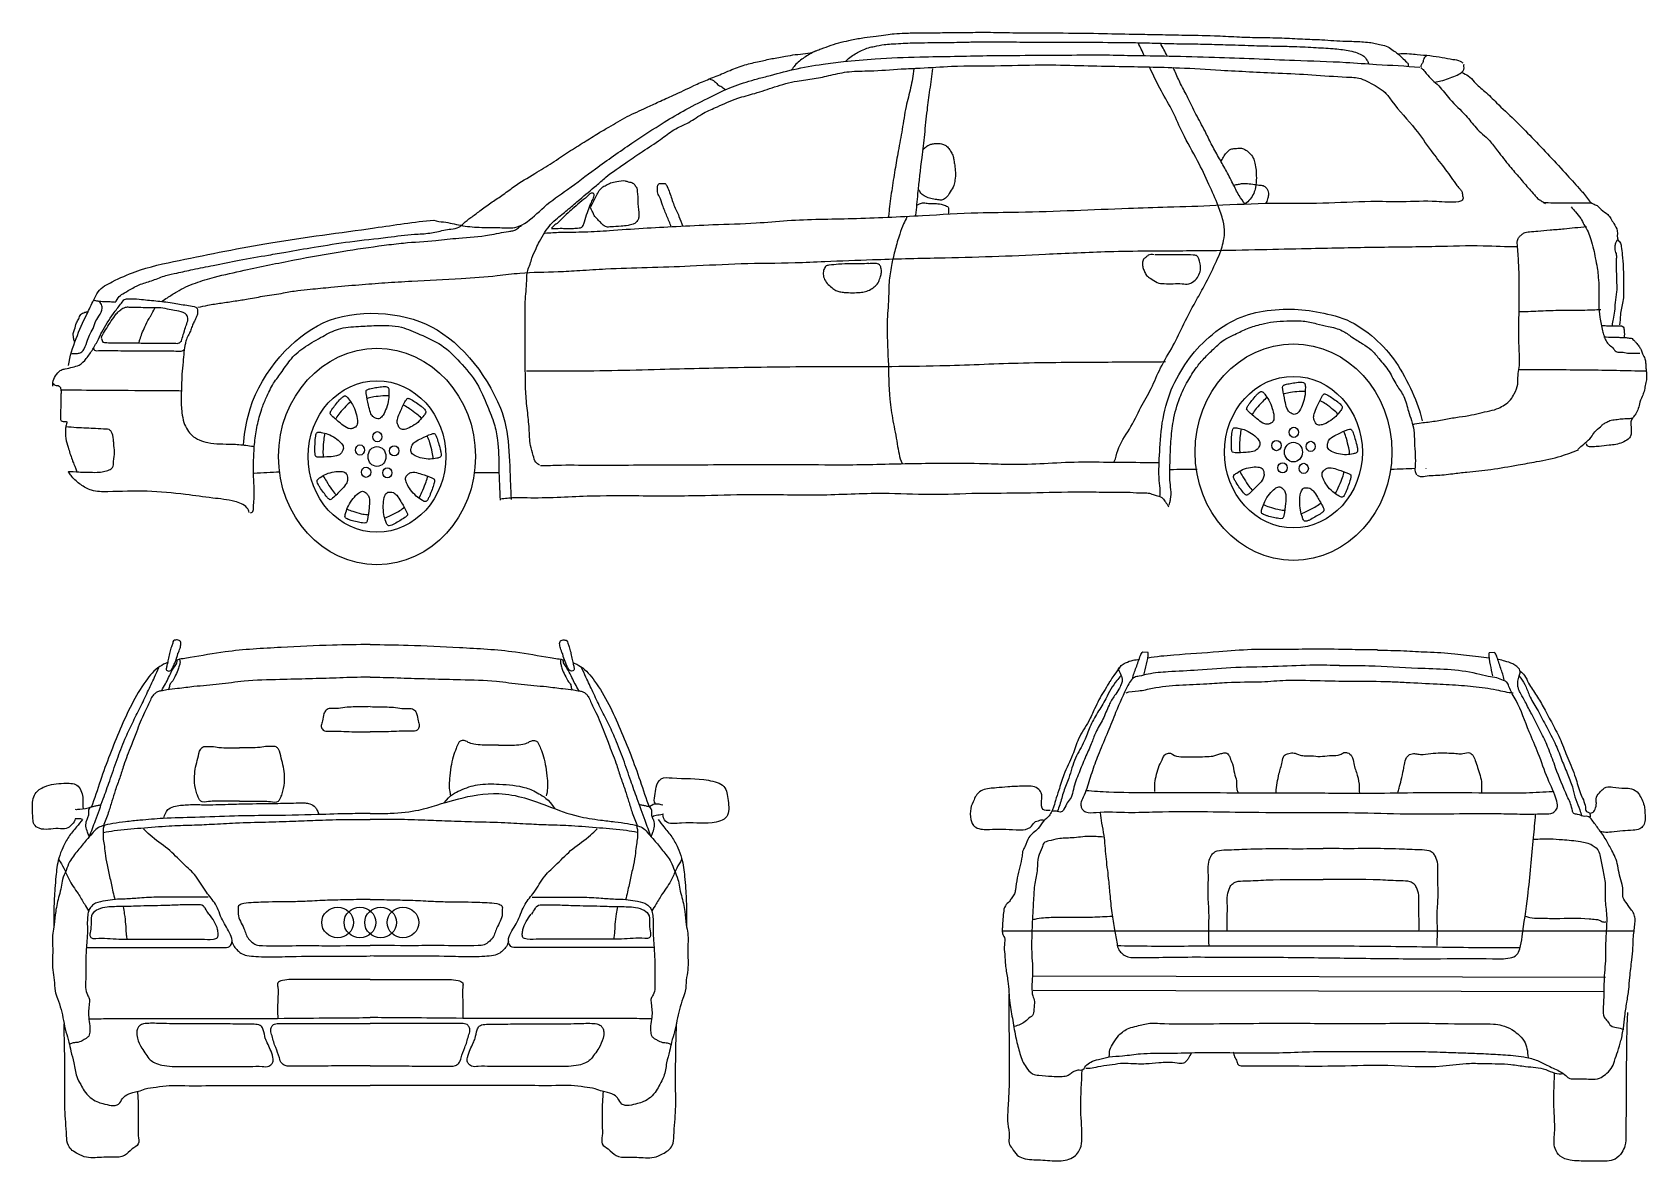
# Model space of a CAD drawing. Extents: x 157.49 to 162.38, y 243.67 to 247.09.
import ezdxf

# ---------------------------------------------------------------- set-up
doc = ezdxf.new("R2010")
doc.units = 0
doc.header["$MEASUREMENT"] = 0
doc.layers.get('0').update_dxf_attribs({"color": 5, "linetype": 'CONTINUOUS'})

msp = doc.modelspace()

# ---------------------------------------------------------------- linework, layer by layer
at = {"color": 7}
for p, q in [((160.8495, 245.2174), (160.8659, 245.216)), ((161.9149, 245.2154), (161.8985, 245.2144)), ((160.4242, 244.3724), (162.3373, 244.3724)), ((160.518, 244.2355), (162.2506, 244.2314)), ((160.5175, 244.1924), (162.2455, 244.1884))]:
    msp.add_line(p, q, dxfattribs=at)
for centre, major_axis, start_param, end_param in [((158.5309, 245.8091), (0, 0.3279), -1.570796, 4.712389), ((161.3058, 245.8224), (0, 0.3279), 4.712389, 10.995574), ((158.5309, 245.8091), (0, 0.2295), -1.570796, 4.712389), ((161.3058, 245.8224), (0, 0.2295), -1.570796, 4.712389), ((158.532, 245.8691), (0, 0.0154), -1.570796, 4.712389), ((161.3069, 245.8824), (0, 0.0154), -1.570796, 4.712389), ((158.4794, 245.8288), (0, 0.0154), 4.712389, 10.995574), ((158.5309, 245.8091), (0, 0.0299), 4.712389, 10.995574), ((158.5831, 245.8264), (0, 0.0154), 4.712389, 10.995574), ((161.2543, 245.8422), (0, 0.0154), -1.570796, 4.712389), ((161.3058, 245.8224), (0, 0.0299), 4.712389, 10.995574), ((161.358, 245.8398), (0, 0.0154), -1.570796, 4.712389), ((161.2728, 245.7746), (0, 0.0154), -1.570796, 4.712389), ((161.3369, 245.7732), (0, 0.0154), 4.712389, 10.995574), ((158.4979, 245.7613), (0, 0.0154), 4.712389, 10.995574), ((158.5621, 245.7598), (0, 0.0154), -1.570796, 4.712389)]:
    msp.add_ellipse(centre, major_axis=major_axis, ratio=0.909091, start_param=start_param, end_param=end_param, dxfattribs=at)
for centre in [(158.4115, 244.3973), (158.4792, 244.3973), (158.5418, 244.3973), (158.6095, 244.3973)]:
    msp.add_ellipse(centre, major_axis=(0.048, 0), ratio=0.961538, dxfattribs=at)
for points, knots in [([(157.7356, 246.2774), (157.7397, 246.2735), (157.7471, 246.2946), (157.7629, 246.3025), (157.7863, 246.3174), (157.8162, 246.3326), (157.8536, 246.3423), (157.8891, 246.3582), (157.9302, 246.3656), (157.9779, 246.3773), (158.0408, 246.3887), (158.1168, 246.4059), (158.1904, 246.417), (158.2661, 246.4308), (158.3482, 246.4445), (158.4511, 246.4614), (158.5526, 246.4713), (158.6329, 246.4828), (158.6824, 246.4841), (158.7192, 246.4913), (158.748, 246.4984), (158.7779, 246.5005), (158.7954, 246.5182), (158.8165, 246.5342), (158.8445, 246.5545), (158.8749, 246.578), (158.9104, 246.6), (158.9526, 246.6333), (159.0048, 246.6641), (159.0611, 246.698), (159.1097, 246.7322), (159.1573, 246.7608), (159.1974, 246.7868), (159.2411, 246.8118), (159.288, 246.8404), (159.3396, 246.8624), (159.3859, 246.8849), (159.4345, 246.9056), (159.4831, 246.9299), (159.5318, 246.9513), (159.5687, 246.9655), (159.6061, 246.9819), (159.6436, 246.9968), (159.6867, 247.0056), (159.7273, 247.0152), (159.764, 247.0207), (159.8073, 247.0296), (159.8401, 247.0286), (159.8646, 247.0406), (159.881, 247.0456), (159.9058, 247.0562), (159.9367, 247.0643), (159.9702, 247.0723), (160.0055, 247.0785), (160.0403, 247.0823), (160.0705, 247.0867), (160.0992, 247.0905), (160.133, 247.092), (160.1682, 247.0934), (160.2109, 247.0926), (160.2532, 247.0938), (160.3087, 247.0937), (160.3717, 247.095), (160.448, 247.093), (160.5228, 247.093), (160.6129, 247.0923), (160.7105, 247.0916), (160.8091, 247.0887), (160.893, 247.0879), (160.9744, 247.0858), (161.0561, 247.0849), (161.1326, 247.0806), (161.2007, 247.0784), (161.2671, 247.0781), (161.3321, 247.0739), (161.3966, 247.0721), (161.4561, 247.0669), (161.5042, 247.0671), (161.5341, 247.064), (161.5537, 247.0613), (161.572, 247.0558), (161.5916, 247.0526), (161.6068, 247.0399), (161.622, 247.0302), (161.6355, 247.0171), (161.6452, 247.0066), (161.655, 246.9983), (161.6521, 246.9929), (161.653, 246.9915)], [0, 0, 0, 0, 0.016327, 0.033802, 0.059322, 0.094219, 0.133505, 0.173916, 0.208613, 0.258033, 0.320484, 0.399927, 0.490617, 0.543323, 0.630116, 0.739583, 0.855381, 0.935998, 0.982351, 1.0036, 1.047643, 1.072372, 1.089313, 1.117016, 1.149784, 1.18977, 1.228475, 1.27172, 1.345382, 1.406105, 1.464161, 1.518408, 1.56874, 1.603674, 1.666061, 1.729404, 1.769531, 1.817953, 1.885621, 1.929683, 1.975199, 2.002808, 2.05045, 2.094633, 2.133942, 2.175195, 2.205609, 2.266457, 2.269651, 2.28604, 2.317292, 2.349359, 2.381093, 2.420245, 2.456353, 2.486151, 2.51151, 2.543052, 2.587642, 2.617188, 2.670967, 2.714718, 2.783507, 2.860038, 2.943637, 3.008059, 3.130124, 3.236548, 3.303884, 3.381876, 3.48097, 3.548828, 3.611817, 3.68514, 3.74816, 3.806913, 3.87868, 3.92722, 3.951034, 3.968639, 3.986502, 4.008002, 4.026686, 4.042805, 4.06103, 4.079207, 4.087287, 4.091826, 4.091826, 4.091826, 4.091826]), ([(159.9506, 247.007), (159.9551, 247.0127), (159.9658, 247.021), (159.9819, 247.0312), (159.9996, 247.0396), (160.0175, 247.0483), (160.041, 247.0519), (160.0636, 247.0577), (160.1, 247.0598), (160.1407, 247.0621), (160.1884, 247.0631), (160.2381, 247.0633), (160.2888, 247.064), (160.3435, 247.0655), (160.3979, 247.0656), (160.4625, 247.0651), (160.5352, 247.0644), (160.6154, 247.065), (160.7103, 247.0638), (160.8013, 247.0642), (160.8893, 247.0614), (160.9608, 247.0596), (161.032, 247.0589), (161.1039, 247.0568), (161.1749, 247.0544), (161.2415, 247.0526), (161.3043, 247.0519), (161.3641, 247.0488), (161.4139, 247.0459), (161.4487, 247.0431), (161.4714, 247.0395), (161.4929, 247.035), (161.5106, 247.0273), (161.5232, 247.0194), (161.5275, 247.0107), (161.5316, 247.0057), (161.5328, 247.0018), (161.5331, 246.9996)], [0, 0, 0, 0, 0.020739, 0.038622, 0.055674, 0.078681, 0.096904, 0.126583, 0.148102, 0.205964, 0.24887, 0.291166, 0.355174, 0.401063, 0.455277, 0.518415, 0.594669, 0.673617, 0.758799, 0.879328, 0.946657, 1.022913, 1.094028, 1.16016, 1.238812, 1.306975, 1.36, 1.427353, 1.486401, 1.509702, 1.53204, 1.555169, 1.574971, 1.589506, 1.596775, 1.60171, 1.607646, 1.607646, 1.607646, 1.607646]), ([(158.7034, 246.5253), (158.7126, 246.5215), (158.7405, 246.5202), (158.7852, 246.5079), (158.8426, 246.5022), (158.8971, 246.5042), (158.944, 246.4993), (158.992, 246.5199), (159.0379, 246.5704), (159.1129, 246.6206), (159.1998, 246.6877), (159.2976, 246.7553), (159.3887, 246.8156), (159.4685, 246.8626), (159.538, 246.8972), (159.6061, 246.931), (159.6641, 246.9488), (159.7261, 246.9647), (159.7946, 246.9839), (159.872, 246.9968), (159.9545, 247.0073), (160.0521, 247.0159), (160.1642, 247.0202), (160.277, 247.0215), (160.3781, 247.0239), (160.4863, 247.0247), (160.6028, 247.0249), (160.7152, 247.0268), (160.8237, 247.0239), (160.937, 247.0227), (161.0611, 247.0194), (161.1877, 247.0147), (161.3202, 247.0088), (161.4439, 247.0057), (161.5702, 246.9955), (161.6452, 246.9928), (161.6889, 246.9885)], [0, 0, 0, 0, 0.029414, 0.082144, 0.138573, 0.201319, 0.246282, 0.277238, 0.352325, 0.438059, 0.54011, 0.670812, 0.784417, 0.859093, 0.942016, 1.013327, 1.082796, 1.122138, 1.204475, 1.294694, 1.356731, 1.45356, 1.588304, 1.693217, 1.792045, 1.891534, 2.017975, 2.141347, 2.228919, 2.343477, 2.481164, 2.601344, 2.723616, 2.878966, 2.972288, 3.103774, 3.103774, 3.103774, 3.103774]), ([(159.8577, 247.0372), (159.8464, 247.0314), (159.8248, 247.0189), (159.8002, 247.0001), (159.7892, 246.9852), (159.7862, 246.9804)], [0, 0, 0, 0, 0.00636044, 0.01240983, 0.01511673, 0.01511673, 0.01511673, 0.01511673]), ([(161.6222, 247.0296), (161.634, 247.0298), (161.6534, 247.0302), (161.6857, 247.0268), (161.7186, 247.0241), (161.7547, 247.0186), (161.7849, 247.0125), (161.8073, 247.0103), (161.8164, 247.0036), (161.819, 247.0017)], [0, 0, 0, 0, 0.0355184, 0.0581784, 0.0970598, 0.1345066, 0.1671567, 0.1902715, 0.1996832, 0.1996832, 0.1996832, 0.1996832]), ([(161.7077, 247.0237), (161.7044, 247.02), (161.6986, 247.0135), (161.6984, 247.0016), (161.6914, 246.9967), (161.6914, 246.9916), (161.6914, 246.9883)], [0, 0, 0, 0, 0.01388018, 0.02408301, 0.02864741, 0.03687274, 0.03687274, 0.03687274, 0.03687274]), ([(159.0231, 245.7828), (159.019, 245.7856), (159.0091, 245.7923), (159.003, 245.8157), (158.9924, 245.8482), (158.9927, 245.8951), (158.9862, 245.9493), (158.9803, 246.0049), (158.9803, 246.0663), (158.9785, 246.1311), (158.9801, 246.2035), (158.9779, 246.2737), (158.9848, 246.3302), (158.9848, 246.3699), (158.9949, 246.3914), (159.0006, 246.4149), (159.0121, 246.4369), (159.0233, 246.4641), (159.0391, 246.4875), (159.0557, 246.513), (159.0813, 246.5351), (159.1117, 246.5588), (159.15, 246.593), (159.1882, 246.6237), (159.2338, 246.6653), (159.2824, 246.6966), (159.3373, 246.736), (159.3859, 246.7656), (159.4292, 246.8013), (159.4765, 246.8196), (159.5171, 246.8501), (159.5681, 246.8711), (159.6186, 246.8951), (159.678, 246.9092), (159.7369, 246.9303), (159.7968, 246.9477), (159.8546, 246.9528), (159.9066, 246.9652), (159.9626, 246.9775), (160.0343, 246.9766), (160.1058, 246.9833), (160.1882, 246.986), (160.2883, 246.994), (160.4161, 246.9922), (160.5496, 246.997), (160.6691, 246.9932), (160.803, 246.9904), (160.9414, 246.9889), (161.1019, 246.9784), (161.2357, 246.9719), (161.3629, 246.9665), (161.4455, 246.9589), (161.5047, 246.958), (161.535, 246.9431), (161.5596, 246.9295), (161.5854, 246.913), (161.6181, 246.8635), (161.6709, 246.8107), (161.7187, 246.7389), (161.7612, 246.6858), (161.7878, 246.648), (161.8045, 246.625), (161.8132, 246.617), (161.8181, 246.6071), (161.8171, 246.5982), (161.8208, 246.5912), (161.816, 246.583), (161.7869, 246.5774), (161.7267, 246.5848), (161.6376, 246.5792), (161.5228, 246.5835), (161.3918, 246.5736), (161.2355, 246.578), (161.0791, 246.5689), (160.9342, 246.5644), (160.791, 246.5602), (160.6405, 246.5534), (160.4885, 246.5485), (160.3354, 246.5474), (160.1677, 246.5373), (159.9754, 246.5279), (159.8072, 246.5271), (159.6671, 246.5137), (159.5547, 246.5116), (159.4405, 246.5054), (159.336, 246.5002), (159.2439, 246.4935), (159.1606, 246.4876), (159.0953, 246.4888), (159.055, 246.4861), (159.0392, 246.485)], [0, 0, 0, 0, 0.013923, 0.033851, 0.062909, 0.10902, 0.159425, 0.212597, 0.261322, 0.32674, 0.38936, 0.458938, 0.517533, 0.545503, 0.564887, 0.582491, 0.611751, 0.633536, 0.663648, 0.691013, 0.718649, 0.760419, 0.803038, 0.866537, 0.902197, 0.980594, 1.035059, 1.098822, 1.147097, 1.196312, 1.247918, 1.29345, 1.359139, 1.412517, 1.475079, 1.545338, 1.597338, 1.648552, 1.705108, 1.767844, 1.863052, 1.920223, 2.015095, 2.164148, 2.303453, 2.415481, 2.522734, 2.705208, 2.830681, 3.004916, 3.107248, 3.211854, 3.255231, 3.282127, 3.310151, 3.338345, 3.370348, 3.474766, 3.551946, 3.612192, 3.66763, 3.682428, 3.692272, 3.701608, 3.711448, 3.715849, 3.722074, 3.733972, 3.800825, 3.905292, 4.000001, 4.145427, 4.298638, 4.468698, 4.615045, 4.733505, 4.898439, 5.067057, 5.189652, 5.357518, 5.570834, 5.767338, 5.861601, 5.992639, 6.1042, 6.204634, 6.306544, 6.381078, 6.454908, 6.502344, 6.502344, 6.502344, 6.502344]), ([(159.5382, 246.9532), (159.5435, 246.9512), (159.5527, 246.9477), (159.5622, 246.9351), (159.5746, 246.9299), (159.5819, 246.924), (159.5852, 246.9213)], [0, 0, 0, 0, 0.01646898, 0.02869349, 0.04310531, 0.05554566, 0.05554566, 0.05554566, 0.05554566]), ([(160.1567, 246.9833), (160.1538, 246.9642), (160.1479, 246.9258), (160.1306, 246.866), (160.122, 246.8012), (160.1095, 246.7375), (160.0989, 246.6757), (160.0889, 246.6147), (160.0831, 246.5667), (160.0799, 246.54), (160.0793, 246.5344)], [0, 0, 0, 0, 0.0526739, 0.1061809, 0.1705216, 0.2310917, 0.2837656, 0.3421071, 0.4001637, 0.4156291, 0.4156291, 0.4156291, 0.4156291]), ([(160.2124, 246.985), (160.2098, 246.9632), (160.2047, 246.921), (160.1953, 246.8545), (160.1886, 246.7861), (160.1785, 246.7019), (160.1691, 246.6204), (160.1638, 246.562), (160.1619, 246.5402)], [0, 0, 0, 0, 0.0599585, 0.1161143, 0.1836896, 0.2474548, 0.3478649, 0.4076078, 0.4076078, 0.4076078, 0.4076078]), ([(160.7628, 245.7943), (160.7687, 245.8042), (160.774, 245.8421), (160.8119, 245.8911), (160.8414, 245.9561), (160.8769, 246.0156), (160.9028, 246.0814), (160.942, 246.1425), (160.9752, 246.2158), (161.0096, 246.2796), (161.0453, 246.3413), (161.0672, 246.3898), (161.0857, 246.429), (161.0934, 246.458), (161.0989, 246.4886), (161.0933, 246.5274), (161.0758, 246.5758), (161.0489, 246.636), (161.0147, 246.7106), (160.9722, 246.7805), (160.9421, 246.8547), (160.9032, 246.9183), (160.8813, 246.9646), (160.8699, 246.9895)], [0, 0, 0, 0, 0.0054799, 0.0170503, 0.0289393, 0.0391826, 0.0498987, 0.061975, 0.0736852, 0.0877234, 0.0963221, 0.1075342, 0.1128123, 0.1166606, 0.1215087, 0.1270864, 0.1345504, 0.1455974, 0.1581316, 0.1731793, 0.1843913, 0.1956463, 0.2085602, 0.2085602, 0.2085602, 0.2085602]), ([(161.1594, 246.5738), (161.1531, 246.5822), (161.1388, 246.6016), (161.1217, 246.6384), (161.1012, 246.6772), (161.0788, 246.7169), (161.0568, 246.7549), (161.0364, 246.7999), (161.0104, 246.845), (160.9881, 246.8943), (160.9643, 246.9363), (160.9508, 246.9677), (160.9431, 246.984), (160.9414, 246.9875)], [0, 0, 0, 0, 0.00502799, 0.01151001, 0.01904632, 0.0258701, 0.03309647, 0.03989353, 0.04913514, 0.05779384, 0.06533016, 0.07204239, 0.07385778, 0.07385778, 0.07385778, 0.07385778]), ([(161.6914, 246.9864), (161.6938, 246.985), (161.7007, 246.981), (161.7144, 246.9576), (161.7478, 246.935), (161.781, 246.8851), (161.825, 246.8498), (161.8586, 246.801), (161.8966, 246.772), (161.9278, 246.7302), (161.9572, 246.6914), (161.9906, 246.6541), (162.0149, 246.6243), (162.0337, 246.6045), (162.0444, 246.5908), (162.0566, 246.5833), (162.0646, 246.5783), (162.0688, 246.5757)], [0, 0, 0, 0, 0.0081682, 0.0230552, 0.073652, 0.1232064, 0.1896277, 0.2352242, 0.288852, 0.326535, 0.3821314, 0.4267064, 0.4693013, 0.4910886, 0.5049532, 0.5181684, 0.5325912, 0.5325912, 0.5325912, 0.5325912]), ([(161.7331, 246.9437), (161.7396, 246.9447), (161.7539, 246.9468), (161.7749, 246.9535), (161.7959, 246.9628), (161.8127, 246.9696), (161.8234, 246.9809), (161.8219, 246.9905), (161.8221, 246.9957), (161.8222, 246.9981)], [0, 0, 0, 0, 0.0196404, 0.0431459, 0.0656304, 0.087287, 0.0976192, 0.1056845, 0.1121368, 0.1121368, 0.1121368, 0.1121368]), ([(161.8166, 246.973), (161.8222, 246.9686), (161.8377, 246.9641), (161.8563, 246.9382), (161.8877, 246.9148), (161.9263, 246.8745), (161.9754, 246.83), (162.0282, 246.7751), (162.0818, 246.719), (162.1315, 246.6659), (162.1656, 246.6263), (162.1885, 246.6027), (162.198, 246.5866), (162.211, 246.5738), (162.2271, 246.5706), (162.2385, 246.5539), (162.2559, 246.5459), (162.2673, 246.5296), (162.2764, 246.5129), (162.291, 246.4934), (162.2831, 246.4683), (162.2962, 246.4578), (162.2993, 246.4414), (162.3017, 246.4163), (162.3052, 246.376), (162.3054, 246.329), (162.3058, 246.2801), (162.294, 246.2423), (162.2952, 246.2177), (162.2926, 246.2078)], [0, 0, 0, 0, 0.0206428, 0.0456843, 0.0872485, 0.1341357, 0.205049, 0.278, 0.3519967, 0.427056, 0.4857912, 0.5010188, 0.5207158, 0.5382561, 0.551403, 0.5677555, 0.5920807, 0.6062615, 0.6228971, 0.6456033, 0.6719223, 0.6784484, 0.6915867, 0.7148544, 0.7488203, 0.8011198, 0.8435039, 0.8808758, 0.9088801, 0.9088801, 0.9088801, 0.9088801]), ([(160.1838, 246.7386), (160.1869, 246.7418), (160.1932, 246.7484), (160.2045, 246.7545), (160.2168, 246.7569), (160.2297, 246.7587), (160.2421, 246.7558), (160.2542, 246.7516), (160.2626, 246.7423), (160.27, 246.7312), (160.2759, 246.7193), (160.2778, 246.7056), (160.2806, 246.6896), (160.283, 246.6694), (160.2818, 246.6487), (160.2777, 246.6279), (160.2657, 246.6107), (160.2561, 246.5921), (160.2397, 246.5846), (160.2247, 246.5884), (160.2078, 246.5892), (160.1926, 246.5964), (160.1788, 246.6033), (160.1745, 246.6134), (160.1708, 246.6173), (160.17, 246.6182)], [0, 0, 0, 0, 0.0126628, 0.0259836, 0.0369697, 0.050132, 0.0646288, 0.0748093, 0.0874721, 0.099382, 0.1126959, 0.1236734, 0.1369854, 0.1573658, 0.1788301, 0.1935581, 0.2143903, 0.2372692, 0.2501023, 0.2644517, 0.2824846, 0.3001981, 0.314092, 0.326002, 0.329371, 0.329371, 0.329371, 0.329371]), ([(161.0865, 246.7022), (161.089, 246.707), (161.0939, 246.7165), (161.1026, 246.7302), (161.1144, 246.7414), (161.1301, 246.7422), (161.1442, 246.7446), (161.1598, 246.7402), (161.1728, 246.7291), (161.1844, 246.7151), (161.1902, 246.6963), (161.1928, 246.6762), (161.1938, 246.6515), (161.1927, 246.6275), (161.1859, 246.6052), (161.1753, 246.5875), (161.1647, 246.5788), (161.1594, 246.5744)], [0, 0, 0, 0, 0.0150331, 0.0297526, 0.0459897, 0.0591624, 0.0754406, 0.0888335, 0.1059495, 0.1243798, 0.1394502, 0.1591929, 0.179777, 0.2069103, 0.2240177, 0.2435266, 0.2634853, 0.2634853, 0.2634853, 0.2634853]), ([(159.1766, 246.5625), (159.1796, 246.5683), (159.1854, 246.5795), (159.1931, 246.596), (159.2015, 246.6112), (159.2107, 246.6253), (159.2251, 246.6308), (159.2392, 246.6396), (159.2589, 246.6425), (159.2776, 246.647), (159.293, 246.6402), (159.3056, 246.6399), (159.3131, 246.6295), (159.3192, 246.6207), (159.3187, 246.6077), (159.3215, 246.5937), (159.32, 246.5767), (159.3223, 246.5596), (159.3242, 246.5445), (159.3239, 246.5319), (159.32, 246.5243), (159.315, 246.517), (159.3048, 246.512), (159.2892, 246.5088), (159.2667, 246.5057), (159.245, 246.5057), (159.2264, 246.5035), (159.2164, 246.5089), (159.2081, 246.5173), (159.1999, 246.5279), (159.1881, 246.5367), (159.1861, 246.5488), (159.1803, 246.5548), (159.179, 246.5592), (159.1783, 246.5615)], [0, 0, 0, 0, 0.0181765, 0.0351559, 0.0505977, 0.0668771, 0.0807007, 0.09532, 0.1152476, 0.1400434, 0.1501141, 0.1646814, 0.1746706, 0.1849652, 0.1938347, 0.2089417, 0.223945, 0.2399288, 0.2559125, 0.2656607, 0.2735558, 0.2792088, 0.2902745, 0.3057002, 0.3270645, 0.3580309, 0.3712806, 0.3819522, 0.390093, 0.4050768, 0.4200607, 0.4307261, 0.4363791, 0.4431013, 0.4431013, 0.4431013, 0.4431013]), ([(159.4221, 246.5052), (159.4177, 246.5157), (159.4086, 246.5374), (159.3961, 246.5677), (159.3886, 246.5929), (159.3795, 246.6082), (159.3809, 246.6194), (159.3794, 246.6285), (159.3858, 246.6387), (159.3952, 246.6351), (159.405, 246.638), (159.411, 246.6236), (159.4194, 246.6033), (159.4287, 246.5707), (159.4452, 246.5387), (159.4531, 246.517), (159.4567, 246.507)], [0, 0, 0, 0, 0.031757, 0.0652619, 0.0902019, 0.1048126, 0.1124854, 0.1201583, 0.1297524, 0.1393518, 0.1470313, 0.1566254, 0.1755204, 0.2125715, 0.2468915, 0.2761128, 0.2761128, 0.2761128, 0.2761128]), ([(161.1261, 246.6317), (161.1305, 246.6324), (161.1392, 246.6339), (161.1524, 246.6369), (161.1688, 246.6362), (161.1865, 246.6341), (161.2032, 246.631), (161.2165, 246.6305), (161.2237, 246.623), (161.2282, 246.6157), (161.2302, 246.6081), (161.23, 246.5992), (161.2278, 246.5881), (161.2242, 246.5798), (161.2222, 246.5751)], [0, 0, 0, 0, 0.0131727, 0.0263454, 0.0404219, 0.062186, 0.0796456, 0.0917515, 0.1002055, 0.1080091, 0.1158857, 0.1212951, 0.1323284, 0.1463945, 0.1463945, 0.1463945, 0.1463945]), ([(159.0681, 246.4998), (159.0759, 246.5006), (159.0886, 246.5004), (159.1078, 246.5005), (159.1251, 246.4997), (159.1398, 246.5016), (159.1511, 246.5024), (159.1565, 246.5104), (159.1602, 246.5259), (159.1672, 246.5468), (159.1754, 246.5688), (159.1832, 246.5858), (159.1888, 246.5961), (159.1888, 246.6052), (159.1853, 246.607), (159.1824, 246.6066), (159.1776, 246.6074), (159.1676, 246.5963), (159.1505, 246.5836), (159.1294, 246.565), (159.1079, 246.5471), (159.0914, 246.5301), (159.0772, 246.5142), (159.0648, 246.5088), (159.0606, 246.5022), (159.0594, 246.5007)], [0, 0, 0, 0, 0.0234132, 0.0380393, 0.0577845, 0.0746679, 0.0837132, 0.089422, 0.1002852, 0.1273224, 0.1502572, 0.1649642, 0.1790773, 0.1835219, 0.1867918, 0.1889858, 0.1926423, 0.2005504, 0.2276095, 0.2572965, 0.2807017, 0.3086336, 0.3252072, 0.3410235, 0.3467322, 0.3467322, 0.3467322, 0.3467322]), ([(160.165, 246.571), (160.1677, 246.5724), (160.1745, 246.5759), (160.1868, 246.5784), (160.2023, 246.5751), (160.2198, 246.5767), (160.2375, 246.574), (160.2503, 246.5697), (160.2622, 246.5657), (160.2612, 246.5576), (160.2617, 246.5512), (160.2607, 246.546), (160.2602, 246.5429)], [0, 0, 0, 0, 0.0090742, 0.022397, 0.0367464, 0.055813, 0.0750277, 0.0886139, 0.0998533, 0.1034252, 0.1093783, 0.1177974, 0.1177974, 0.1177974, 0.1177974]), ([(162.2089, 246.5763), (162.1982, 246.5764), (162.1744, 246.5766), (162.1356, 246.5768), (162.0973, 246.5771), (162.0721, 246.5773), (162.0618, 246.5773)], [0, 0, 0, 0, 0.0322264, 0.0714586, 0.1162954, 0.1471207, 0.1471207, 0.1471207, 0.1471207]), ([(162.1463, 246.5655), (162.151, 246.5604), (162.1612, 246.5492), (162.1755, 246.532), (162.1858, 246.5102), (162.1991, 246.4908), (162.2061, 246.4645), (162.2152, 246.4389), (162.219, 246.4095), (162.2261, 246.3839), (162.2282, 246.3559), (162.2312, 246.3279), (162.2303, 246.2979), (162.2296, 246.2656), (162.2324, 246.2364), (162.2376, 246.2104), (162.2403, 246.1912), (162.2463, 246.1747), (162.2517, 246.1589), (162.2621, 246.1455), (162.2737, 246.1394), (162.2787, 246.1286), (162.2882, 246.1242), (162.3017, 246.1264), (162.3173, 246.1212), (162.3357, 246.1226), (162.3481, 246.1223), (162.3544, 246.1221)], [0, 0, 0, 0, 0.0198511, 0.0433793, 0.062854, 0.0869264, 0.1087249, 0.1369623, 0.1617294, 0.1892654, 0.2098329, 0.2380103, 0.2660718, 0.2915823, 0.3262337, 0.3457461, 0.3640095, 0.3789407, 0.3943552, 0.4097204, 0.4260637, 0.430664, 0.4420805, 0.4535702, 0.4716243, 0.4894971, 0.5086467, 0.5086467, 0.5086467, 0.5086467]), ([(157.5972, 246.0847), (157.6008, 246.1131), (157.6185, 246.1663), (157.6472, 246.2312), (157.6705, 246.2772), (157.6887, 246.3183), (157.7374, 246.343), (157.817, 246.3796), (157.9802, 246.4129), (158.2201, 246.4629), (158.4789, 246.4938), (158.6433, 246.5201), (158.7034, 246.5253)], [0, 0, 0, 0, 0.07805, 0.152467, 0.196778, 0.22275, 0.2741, 0.348776, 0.485342, 0.766766, 1.083966, 1.264942, 1.264942, 1.264942, 1.264942]), ([(160.1349, 246.5351), (160.1322, 246.5278), (160.123, 246.5113), (160.1119, 246.4779), (160.0998, 246.438), (160.0891, 246.3916), (160.0803, 246.3424), (160.0807, 246.2821), (160.0725, 246.2015), (160.0803, 246.0994), (160.0801, 245.9997), (160.0927, 245.9152), (160.1065, 245.8512), (160.1121, 245.8061), (160.1211, 245.7882)], [0, 0, 0, 0, 0.02145, 0.0524435, 0.0967324, 0.1362795, 0.1829527, 0.2328632, 0.3001104, 0.4037652, 0.5113395, 0.5715739, 0.6362859, 0.6921488, 0.6921488, 0.6921488, 0.6921488]), ([(157.8786, 246.2789), (157.8787, 246.2789), (157.8847, 246.2827), (157.9, 246.2925), (157.9326, 246.3145), (157.9805, 246.3358), (158.0493, 246.3561), (158.1496, 246.3778), (158.2783, 246.4053), (158.4194, 246.4302), (158.5297, 246.4464), (158.624, 246.4582), (158.6997, 246.4615), (158.786, 246.4728), (158.8604, 246.476), (158.9141, 246.4895), (158.942, 246.493), (158.952, 246.4958), (158.9601, 246.5024), (158.9624, 246.505), (158.9699, 246.5103), (158.9686, 246.5104)], [0.0228828, 0.0228828, 0.0228828, 0.0228828, 0.0229216, 0.0263716, 0.0319395, 0.0423482, 0.0525586, 0.0681638, 0.094382, 0.1193261, 0.1409538, 0.1510423, 0.1676109, 0.179505, 0.1953248, 0.2053645, 0.2075186, 0.2095454, 0.2106621, 0.2121627, 0.212809, 0.212809, 0.212809, 0.212809]), ([(161.667, 245.9065), (161.6756, 245.9079), (161.6909, 245.9116), (161.7212, 245.9138), (161.7562, 245.9205), (161.7971, 245.9278), (161.8348, 245.9323), (161.8686, 245.9405), (161.899, 245.9473), (161.9252, 245.9533), (161.9459, 245.9662), (161.9637, 245.979), (161.9763, 246.0019), (161.9866, 246.0264), (161.9847, 246.054), (161.9919, 246.0863), (161.9892, 246.1335), (161.987, 246.191), (161.9898, 246.2527), (161.9897, 246.3108), (161.9893, 246.368), (161.9867, 246.4142), (161.9839, 246.4465), (161.9828, 246.4656), (161.9901, 246.4758), (161.997, 246.4815), (162.0061, 246.489), (162.0237, 246.4902), (162.0496, 246.4926), (162.0849, 246.4962), (162.1223, 246.4982), (162.1591, 246.5032), (162.1818, 246.5038), (162.1935, 246.5059)], [0, 0, 0, 0, 0.0258739, 0.0470485, 0.0907815, 0.132325, 0.1715101, 0.2043316, 0.2360685, 0.2648409, 0.2836791, 0.3073911, 0.32736, 0.3557473, 0.3790287, 0.4014244, 0.4457195, 0.5066656, 0.5587241, 0.614093, 0.6650444, 0.7149872, 0.7394502, 0.754993, 0.7645219, 0.7731752, 0.7811654, 0.7981192, 0.8237072, 0.860433, 0.9037858, 0.936099, 0.9717212, 0.9717212, 0.9717212, 0.9717212]), ([(162.2865, 246.4655), (162.2849, 246.4629), (162.2816, 246.4575), (162.2785, 246.4471), (162.278, 246.4339), (162.2846, 246.4215), (162.2826, 246.4026), (162.2833, 246.3743), (162.2841, 246.341), (162.2854, 246.3058), (162.2786, 246.2779), (162.2792, 246.2499), (162.2734, 246.2273), (162.2713, 246.2127), (162.2704, 246.2062)], [0, 0, 0, 0, 0.0085425, 0.0178068, 0.0295244, 0.0434209, 0.0551384, 0.0800381, 0.1210757, 0.1459754, 0.1755975, 0.1990784, 0.2214846, 0.2393038, 0.2393038, 0.2393038, 0.2393038]), ([(157.9887, 246.2612), (157.9989, 246.2628), (158.0219, 246.269), (158.0597, 246.2739), (158.1004, 246.2802), (158.1445, 246.2869), (158.1931, 246.2967), (158.2434, 246.3031), (158.289, 246.3129), (158.3372, 246.3164), (158.3988, 246.3232), (158.4743, 246.3294), (158.5557, 246.3361), (158.6589, 246.3417), (158.7723, 246.3476), (158.8816, 246.3549), (158.979, 246.3681), (159.0626, 246.3678), (159.1491, 246.3731), (159.2389, 246.3791), (159.3506, 246.3821), (159.4874, 246.3861), (159.6365, 246.3955), (159.7723, 246.3948), (159.905, 246.401), (160.0496, 246.4067), (160.2187, 246.4109), (160.3931, 246.4146), (160.5652, 246.4226), (160.7218, 246.4304), (160.8881, 246.4326), (161.0419, 246.4327), (161.2031, 246.4363), (161.3671, 246.4398), (161.5431, 246.4439), (161.7207, 246.4449), (161.8669, 246.45), (161.9495, 246.4449), (161.9842, 246.4457)], [0, 0, 0, 0, 0.030822, 0.071173, 0.113917, 0.154268, 0.204552, 0.262, 0.306123, 0.343777, 0.406933, 0.491872, 0.570688, 0.651834, 0.801987, 0.911124, 0.980416, 1.096093, 1.161478, 1.240211, 1.366038, 1.496698, 1.650698, 1.813951, 1.903885, 2.049089, 2.248091, 2.411376, 2.572335, 2.764749, 2.881503, 3.07133, 3.226122, 3.365203, 3.563536, 3.754208, 3.898098, 4.002078, 4.002078, 4.002078, 4.002078]), ([(160.8836, 246.4204), (160.8773, 246.421), (160.8682, 246.422), (160.8594, 246.4127), (160.8502, 246.4074), (160.8479, 246.3944), (160.8495, 246.3817), (160.855, 246.3699), (160.8602, 246.3557), (160.8764, 246.3485), (160.8918, 246.334), (160.9166, 246.3327), (160.9418, 246.3326), (160.9666, 246.3336), (160.9869, 246.3301), (161.003, 246.3383), (161.0155, 246.3501), (161.0251, 246.3703), (161.0239, 246.3932), (161.0182, 246.4185), (160.9936, 246.4203), (160.9643, 246.4195), (160.9253, 246.4202), (160.8984, 246.4203), (160.8868, 246.4204)], [0, 0, 0, 0, 0.0175307, 0.0254641, 0.0356235, 0.047169, 0.0583824, 0.070461, 0.0832488, 0.0982184, 0.1202632, 0.1427088, 0.1696907, 0.1966726, 0.2173058, 0.2293917, 0.2484964, 0.2662292, 0.2884302, 0.313256, 0.3229102, 0.3578279, 0.4038558, 0.4387736, 0.4387736, 0.4387736, 0.4387736]), ([(160.0203, 246.3939), (160.0026, 246.3932), (159.9723, 246.392), (159.9312, 246.393), (159.9064, 246.3891), (159.8888, 246.3873), (159.8846, 246.3767), (159.8808, 246.3653), (159.8838, 246.3484), (159.8935, 246.3328), (159.9072, 246.322), (159.9191, 246.3112), (159.9326, 246.3081), (159.9497, 246.3057), (159.9702, 246.3052), (159.9918, 246.3057), (160.0105, 246.308), (160.0262, 246.3149), (160.0398, 246.3251), (160.0512, 246.3378), (160.0545, 246.3533), (160.0597, 246.367), (160.0579, 246.3798), (160.0525, 246.3925), (160.0368, 246.3945), (160.0261, 246.3936), (160.0194, 246.393)], [0, 0, 0, 0, 0.0531121, 0.0915067, 0.1210893, 0.1321971, 0.1387774, 0.1506595, 0.1655507, 0.1832084, 0.2011886, 0.2159083, 0.2285865, 0.2417556, 0.2679035, 0.2899701, 0.306487, 0.3240776, 0.339931, 0.3561345, 0.3708467, 0.3827288, 0.3958868, 0.4054053, 0.4180835, 0.4385178, 0.4385178, 0.4385178, 0.4385178]), ([(157.5492, 246.0226), (157.5495, 246.0298), (157.5501, 246.045), (157.5624, 246.06), (157.5737, 246.0725), (157.5903, 246.0749), (157.6082, 246.0798), (157.6323, 246.0849), (157.6522, 246.107), (157.671, 246.1337), (157.6856, 246.1611), (157.7038, 246.1987), (157.726, 246.2345), (157.7507, 246.2653), (157.7613, 246.2793), (157.7647, 246.2839)], [0, 0, 0, 0, 0.019086, 0.0403701, 0.0530213, 0.0658671, 0.0885474, 0.1094072, 0.1377647, 0.1697387, 0.2024298, 0.2239327, 0.2860503, 0.319797, 0.335908, 0.335908, 0.335908, 0.335908]), ([(157.6071, 246.1209), (157.6094, 246.1206), (157.616, 246.1211), (157.6261, 246.121), (157.6377, 246.1255), (157.6481, 246.1397), (157.6535, 246.1598), (157.6625, 246.1826), (157.6731, 246.1987), (157.6781, 246.2184), (157.6892, 246.2349), (157.7001, 246.2521), (157.6977, 246.2662), (157.6955, 246.2728), (157.6896, 246.2796), (157.6817, 246.2801), (157.6751, 246.2822), (157.6731, 246.2809)], [0, 0, 0, 0, 0.0069043, 0.0197665, 0.0303899, 0.0422591, 0.0678859, 0.0873012, 0.109802, 0.1213375, 0.1421333, 0.1668531, 0.1728508, 0.1803561, 0.1859334, 0.1971778, 0.204082, 0.204082, 0.204082, 0.204082]), ([(157.6863, 246.281), (157.6921, 246.28), (157.7027, 246.2782), (157.7192, 246.279), (157.7298, 246.278), (157.7356, 246.2774)], [0, 0, 0, 0, 0.01758157, 0.0321616, 0.04950056, 0.04950056, 0.04950056, 0.04950056]), ([(157.7647, 246.2839), (157.7674, 246.2863), (157.7759, 246.2869), (157.7933, 246.2876), (157.8244, 246.2842), (157.8672, 246.2804), (157.9148, 246.2746), (157.9529, 246.2673), (157.9752, 246.2644), (157.9822, 246.2617)], [0, 0, 0, 0, 0.0103177, 0.023512, 0.0535773, 0.102864, 0.1527291, 0.1968434, 0.2193736, 0.2193736, 0.2193736, 0.2193736]), ([(157.6156, 246.1554), (157.6144, 246.1586), (157.6124, 246.1641), (157.6121, 246.1733), (157.6102, 246.1834), (157.6168, 246.1966), (157.6189, 246.2127), (157.6288, 246.2254), (157.6312, 246.2386), (157.6399, 246.2431), (157.6456, 246.2465), (157.6514, 246.2471), (157.6546, 246.247), (157.656, 246.247)], [0, 0, 0, 0, 0.0093534, 0.0160489, 0.0249523, 0.0366441, 0.0553509, 0.0682878, 0.0815167, 0.0884964, 0.0957838, 0.1010165, 0.1054567, 0.1054567, 0.1054567, 0.1054567]), ([(157.6967, 246.1673), (157.6968, 246.1688), (157.6971, 246.1722), (157.7025, 246.1828), (157.7127, 246.1983), (157.7264, 246.22), (157.7375, 246.2362), (157.7457, 246.246), (157.7504, 246.2502), (157.7536, 246.2524), (157.7554, 246.2536)], [0, 0, 0, 0, 0.00410366, 0.00927817, 0.0325128, 0.05654164, 0.08105552, 0.08791121, 0.09279635, 0.09918742, 0.09918742, 0.09918742, 0.09918742]), ([(157.9384, 246.1589), (157.9359, 246.1508), (157.9474, 246.1886), (157.9512, 246.2013), (157.9577, 246.2171), (157.959, 246.2283), (157.9562, 246.2355), (157.9519, 246.2423), (157.9385, 246.248), (157.9196, 246.2516), (157.8947, 246.2563), (157.8742, 246.2599), (157.8525, 246.2596), (157.8294, 246.2596), (157.8047, 246.261), (157.7848, 246.2602), (157.7716, 246.262), (157.7627, 246.2577), (157.7568, 246.2557), (157.7554, 246.2536)], [0, 0, 0, 0, 0.0232817, 0.0434744, 0.0587858, 0.0665266, 0.0736978, 0.0795676, 0.0887889, 0.1151708, 0.1376235, 0.1645912, 0.1769591, 0.2027261, 0.2341734, 0.2506586, 0.2630264, 0.2728084, 0.2799611, 0.2799611, 0.2799611, 0.2799611]), ([(157.8099, 246.1538), (157.8108, 246.157), (157.8139, 246.1663), (157.8192, 246.1826), (157.8292, 246.2038), (157.8375, 246.2223), (157.8492, 246.2403), (157.8545, 246.2515), (157.8592, 246.2593), (157.8594, 246.2597)], [0, 0, 0, 0, 0.00156113, 0.00457494, 0.0080135, 0.01259118, 0.01411753, 0.0182314, 0.01843727, 0.01843727, 0.01843727, 0.01843727]), ([(157.9822, 246.2617), (157.9863, 246.2606), (157.9886, 246.2493), (157.9869, 246.2381), (157.9819, 246.2284), (157.9777, 246.2179), (157.9718, 246.2065), (157.9672, 246.1928), (157.9618, 246.1782), (157.9536, 246.1659), (157.9498, 246.1472), (157.9459, 246.1245), (157.944, 246.0931), (157.9398, 246.0595), (157.9392, 246.0228), (157.9369, 245.984), (157.939, 245.9465), (157.9446, 245.9133), (157.9559, 245.8902), (157.9713, 245.8708), (157.993, 245.8579), (158.0339, 245.846), (158.0818, 245.8481), (158.1277, 245.8442), (158.1492, 245.8411), (158.1568, 245.8403)], [0, 0, 0, 0, 0.0124219, 0.0231342, 0.032624, 0.0421171, 0.054539, 0.0681406, 0.0819382, 0.097539, 0.1090542, 0.1336041, 0.1606913, 0.1947768, 0.2258634, 0.2606697, 0.3007593, 0.3281933, 0.3518258, 0.3716267, 0.3973865, 0.4244674, 0.4976358, 0.5395291, 0.5626745, 0.5626745, 0.5626745, 0.5626745]), ([(158.1267, 245.844), (158.1291, 245.873), (158.1333, 245.9025), (158.1705, 246.0509), (158.2594, 246.1546), (158.4421, 246.2559), (158.5822, 246.2534), (158.7738, 246.1689), (158.8607, 246.0647), (158.9334, 245.884), (158.9318, 245.7969), (158.9357, 245.7084), (158.9365, 245.6936), (158.9372, 245.6786)], [0.0319192, 0.0319192, 0.0319192, 0.0319192, 0.0446472, 0.0446472, 0.0969984, 0.0969984, 0.1493496, 0.1493496, 0.2017007, 0.2017007, 0.2361727, 0.2361727, 0.2430829, 0.2430829, 0.2430829, 0.2430829]), ([(160.9017, 245.6873), (160.9047, 245.706), (160.8998, 245.719), (160.8979, 245.7788), (160.9, 245.8053), (160.9041, 245.9003), (160.916, 245.9737), (160.9771, 246.0945), (161.0122, 246.1423), (161.1302, 246.2326), (161.1846, 246.248), (161.3161, 246.26), (161.3692, 246.2507), (161.4949, 246.2193), (161.5545, 246.1707), (161.633, 246.0771), (161.6693, 246.005), (161.6905, 245.9391), (161.6932, 245.9284), (161.6957, 245.917)], [0.0023849, 0.0023849, 0.0023849, 0.0023849, 0.0132633, 0.0132633, 0.0265266, 0.0265266, 0.055977, 0.055977, 0.0854274, 0.0854274, 0.1148778, 0.1148778, 0.1443282, 0.1443282, 0.1737787, 0.1737787, 0.2032291, 0.2032291, 0.2081571, 0.2081571, 0.2081571, 0.2081571]), ([(160.9291, 245.662), (160.9299, 245.6646), (160.9318, 245.6706), (160.9379, 245.6953), (160.9297, 245.736), (160.9326, 245.794), (160.9339, 245.8542), (160.9414, 245.921), (160.9576, 245.9832), (160.9843, 246.0358), (161.0089, 246.076), (161.0363, 246.1083), (161.0654, 246.1361), (161.0943, 246.1646), (161.1314, 246.1796), (161.1671, 246.1994), (161.207, 246.2093), (161.2464, 246.2192), (161.2887, 246.2196), (161.3325, 246.2222), (161.3741, 246.2116), (161.4136, 246.2028), (161.4513, 246.1944), (161.4833, 246.1699), (161.513, 246.152), (161.5429, 246.133), (161.5674, 246.1019), (161.5968, 246.0689), (161.6158, 246.0259), (161.6437, 245.9907), (161.6534, 245.9415), (161.672, 245.8973), (161.6718, 245.8514), (161.6747, 245.815), (161.6754, 245.7858), (161.6725, 245.7647), (161.6769, 245.7567), (161.6789, 245.7533)], [0, 0, 0, 0, 0.007492, 0.01726, 0.06943, 0.116809, 0.17608, 0.233378, 0.300092, 0.350965, 0.396974, 0.432205, 0.470787, 0.512987, 0.54693, 0.588331, 0.632623, 0.668891, 0.709267, 0.759058, 0.799987, 0.836255, 0.880546, 0.913478, 0.951701, 0.982608, 1.016124, 1.063164, 1.107872, 1.145338, 1.188049, 1.242745, 1.275994, 1.311607, 1.342404, 1.356617, 1.367213, 1.367213, 1.367213, 1.367213]), ([(161.9913, 246.2481), (162.0024, 246.2485), (162.0334, 246.2495), (162.0858, 246.2521), (162.1483, 246.2527), (162.199, 246.2527), (162.2284, 246.2544), (162.2365, 246.2548)], [0, 0, 0, 0, 0.033217, 0.0932731, 0.1571175, 0.220962, 0.2452516, 0.2452516, 0.2452516, 0.2452516]), ([(158.1477, 245.6396), (158.1496, 245.6376), (158.1581, 245.6433), (158.1557, 245.6564), (158.1621, 245.6912), (158.156, 245.7398), (158.1573, 245.7999), (158.1597, 245.8517), (158.1676, 245.9035), (158.1795, 245.9487), (158.1969, 245.9913), (158.2157, 246.0306), (158.2448, 246.0672), (158.2717, 246.1099), (158.3153, 246.1449), (158.3644, 246.1715), (158.4161, 246.2008), (158.4725, 246.2027), (158.5357, 246.2071), (158.6004, 246.2068), (158.6647, 246.1771), (158.7287, 246.1502), (158.784, 246.0945), (158.8353, 246.0352), (158.863, 245.9671), (158.8868, 245.911), (158.8996, 245.8471), (158.8991, 245.7693), (158.9024, 245.7087), (158.9039, 245.6767)], [0, 0, 0, 0, 0.007965, 0.018417, 0.034743, 0.104226, 0.150045, 0.19891, 0.245322, 0.293037, 0.32681, 0.372472, 0.413579, 0.458837, 0.513574, 0.572476, 0.624139, 0.68524, 0.738578, 0.81563, 0.875038, 0.946526, 1.019048, 1.097637, 1.167728, 1.220718, 1.266252, 1.344714, 1.432031, 1.432031, 1.432031, 1.432031]), ([(162.246, 246.1721), (162.2548, 246.1714), (162.2698, 246.1701), (162.2895, 246.1714), (162.304, 246.1684), (162.3146, 246.1702), (162.322, 246.1672), (162.3285, 246.1688), (162.3339, 246.1636), (162.3401, 246.1588), (162.3457, 246.15), (162.3527, 246.1417), (162.3599, 246.1321), (162.3613, 246.1207), (162.3677, 246.1109), (162.3721, 246.0994), (162.3723, 246.0862), (162.3735, 246.0739), (162.3751, 246.0592), (162.3756, 246.0423), (162.3706, 246.0242), (162.3684, 246.0066), (162.3604, 245.9888), (162.3532, 245.9705), (162.3496, 245.9499), (162.3412, 245.9357), (162.3317, 245.9256), (162.3255, 245.9116), (162.3291, 245.897), (162.3287, 245.8826), (162.3276, 245.8706), (162.3173, 245.859), (162.3018, 245.8514), (162.2822, 245.8448), (162.2583, 245.8435), (162.2354, 245.8396), (162.2154, 245.8387), (162.2039, 245.8382), (162.1948, 245.8399), (162.1938, 245.8452), (162.1933, 245.8476)], [0, 0, 0, 0, 0.0265822, 0.0450567, 0.0589606, 0.0705072, 0.0763946, 0.0821679, 0.0888991, 0.09629, 0.1053035, 0.1175717, 0.1274987, 0.1384442, 0.1477472, 0.1601739, 0.1717681, 0.1833623, 0.1938092, 0.2122676, 0.2287861, 0.2453045, 0.2603039, 0.2825872, 0.2993858, 0.3169997, 0.3276398, 0.3390036, 0.3574982, 0.3667274, 0.3784928, 0.3891329, 0.4087583, 0.4292175, 0.450129, 0.480349, 0.4988595, 0.5092514, 0.5165535, 0.5227668, 0.5227668, 0.5227668, 0.5227668]), ([(162.2382, 246.2064), (162.2435, 246.206), (162.255, 246.2052), (162.2718, 246.2055), (162.2862, 246.2052), (162.2957, 246.2054), (162.3023, 246.2048), (162.3069, 246.1997), (162.3065, 246.1921), (162.3076, 246.1839), (162.308, 246.1756), (162.3064, 246.1706), (162.3058, 246.1687)], [0, 0, 0, 0, 0.01585458, 0.03470774, 0.05054441, 0.0588398, 0.06342685, 0.06982304, 0.0758978, 0.08347014, 0.09251177, 0.09799747, 0.09799747, 0.09799747, 0.09799747]), ([(157.6728, 246.1374), (157.6731, 246.1361), (157.6731, 246.1324), (157.6797, 246.1294), (157.7034, 246.1308), (157.7521, 246.1295), (157.826, 246.1296), (157.8891, 246.1288), (157.9283, 246.1288), (157.9402, 246.1285), (157.9444, 246.1305), (157.9463, 246.1322), (157.9467, 246.1331)], [0, 0, 0, 0, 0.0037449, 0.0090489, 0.0181532, 0.0768215, 0.1532171, 0.2409808, 0.2652598, 0.2716369, 0.2761158, 0.2786864, 0.2786864, 0.2786864, 0.2786864]), ([(157.6972, 246.1662), (157.6972, 246.1642), (157.6987, 246.1608), (157.7006, 246.1553), (157.7067, 246.1546), (157.7171, 246.1538), (157.7439, 246.1532), (157.7888, 246.1532), (157.8469, 246.1528), (157.8916, 246.152), (157.9192, 246.1525), (157.9287, 246.1513), (157.9351, 246.1548), (157.9371, 246.1566), (157.9378, 246.1583)], [0, 0, 0, 0, 0.0053777, 0.0102346, 0.0144867, 0.0222346, 0.0423399, 0.0938738, 0.1577756, 0.2165209, 0.2273457, 0.2412944, 0.2436002, 0.2486991, 0.2486991, 0.2486991, 0.2486991]), ([(158.9837, 246.0691), (159.0214, 246.0687), (159.1561, 246.0673), (159.3699, 246.0731), (159.6386, 246.08), (159.9212, 246.0828), (160.2038, 246.0811), (160.4804, 246.0945), (160.708, 246.0951), (160.8565, 246.0961), (160.9181, 246.0965)], [0, 0, 0, 0, 0.113009, 0.404298, 0.641272, 0.919482, 1.252017, 1.489061, 1.749887, 1.934626, 1.934626, 1.934626, 1.934626]), ([(161.9858, 246.0732), (162.0216, 246.073), (162.0913, 246.0724), (162.2203, 246.0719), (162.3135, 246.0698), (162.3727, 246.0684)], [0, 0, 0, 0, 0.1074967, 0.2091299, 0.3869987, 0.3869987, 0.3869987, 0.3869987]), ([(157.5508, 246.03), (157.5519, 246.0284), (157.5554, 246.0235), (157.5641, 246.0255), (157.5723, 246.02), (157.5748, 246.0095), (157.5736, 245.9943), (157.5746, 245.9658), (157.5714, 245.9411), (157.5731, 245.9172), (157.5808, 245.9146), (157.5859, 245.9153), (157.5934, 245.9146), (157.5889, 245.9049), (157.5874, 245.8897), (157.5873, 245.8643), (157.5969, 245.8334), (157.6046, 245.807), (157.6117, 245.7904), (157.6221, 245.7627)], [0, 0, 0, 0, 0.00088762, 0.00273416, 0.00384656, 0.00547443, 0.00737954, 0.01100027, 0.01843366, 0.01982088, 0.0208483, 0.02199221, 0.02277877, 0.02375038, 0.02569344, 0.03065177, 0.03481314, 0.04090268, 0.04338212, 0.04338212, 0.04338212, 0.04338212]), ([(161.2735, 246.0224), (161.274, 246.0234), (161.2774, 246.0261), (161.2869, 246.0289), (161.3017, 246.0312), (161.3164, 246.0339), (161.328, 246.0343), (161.3347, 246.0343), (161.3391, 246.0322), (161.3419, 246.0266), (161.3417, 246.0141), (161.3417, 245.9938), (161.335, 245.97), (161.3273, 245.9519), (161.3198, 245.9417), (161.3145, 245.9375), (161.3078, 245.9362), (161.3007, 245.9391), (161.2917, 245.9438), (161.2841, 245.9582), (161.2794, 245.9821), (161.2741, 246.0042), (161.2729, 246.0197), (161.2734, 246.0227)], [0, 0, 0, 0, 0.0029862, 0.0122918, 0.0292427, 0.0478072, 0.0568146, 0.0641482, 0.0679054, 0.0703802, 0.0809314, 0.1011265, 0.1259508, 0.1480419, 0.155205, 0.1614622, 0.1674181, 0.1744904, 0.1839395, 0.1965543, 0.2178025, 0.2508401, 0.2592047, 0.2592047, 0.2592047, 0.2592047]), ([(157.577, 246.011), (157.6165, 246.0108), (157.7107, 246.0101), (157.832, 246.0093), (157.9138, 246.0087), (157.9409, 246.0086)], [0, 0, 0, 0, 0.118346, 0.282551, 0.3639139, 0.3639139, 0.3639139, 0.3639139]), ([(158.3893, 245.9394), (158.3891, 245.9405), (158.3901, 245.9451), (158.3958, 245.9539), (158.4058, 245.966), (158.4154, 245.9785), (158.4241, 245.987), (158.4292, 245.9918), (158.4339, 245.9934), (158.4392, 245.991), (158.4464, 245.9813), (158.4583, 245.9657), (158.4671, 245.9428), (158.4717, 245.9234), (158.472, 245.9103), (158.4703, 245.9033), (158.466, 245.8977), (158.4588, 245.8948), (158.4492, 245.8921), (158.435, 245.8977), (158.4174, 245.9127), (158.4004, 245.9259), (158.3904, 245.9368), (158.3891, 245.9395)], [0, 0, 0, 0, 0.0029862, 0.0122918, 0.0292427, 0.0478072, 0.0568146, 0.0641482, 0.0679054, 0.0703802, 0.0809314, 0.1011265, 0.1259508, 0.1480419, 0.155205, 0.1614622, 0.1674181, 0.1744904, 0.1839395, 0.1965543, 0.2178025, 0.2508401, 0.2592047, 0.2592047, 0.2592047, 0.2592047]), ([(158.451, 245.9751), (158.4459, 245.9714), (158.435, 245.9596), (158.4198, 245.9437), (158.4097, 245.93), (158.4058, 245.9234), (158.4053, 245.9225)], [0.00085484, 0.00085484, 0.00085484, 0.00085484, 0.00396537, 0.00848974, 0.01160305, 0.01210987, 0.01210987, 0.01210987, 0.01210987]), ([(158.4986, 246.009), (158.4991, 246.01), (158.5025, 246.0128), (158.512, 246.0155), (158.5268, 246.0178), (158.5415, 246.0205), (158.5531, 246.0209), (158.5598, 246.0209), (158.5642, 246.0189), (158.567, 246.0132), (158.5669, 246.0007), (158.5668, 245.9804), (158.5601, 245.9566), (158.5524, 245.9385), (158.5449, 245.9283), (158.5396, 245.9241), (158.5329, 245.9228), (158.5258, 245.9257), (158.5169, 245.9304), (158.5092, 245.9448), (158.5045, 245.9687), (158.4992, 245.9909), (158.498, 246.0063), (158.4985, 246.0093)], [0, 0, 0, 0, 0.0029862, 0.0122918, 0.0292427, 0.0478072, 0.0568146, 0.0641482, 0.0679054, 0.0703802, 0.0809314, 0.1011265, 0.1259508, 0.1480419, 0.155205, 0.1614622, 0.1674181, 0.1744904, 0.1839395, 0.1965543, 0.2178025, 0.2508401, 0.2592047, 0.2592047, 0.2592047, 0.2592047]), ([(158.5667, 245.9927), (158.5607, 245.9935), (158.5454, 245.9922), (158.5245, 245.9908), (158.5087, 245.9874), (158.5019, 245.9851), (158.5009, 245.9847)], [0.00085484, 0.00085484, 0.00085484, 0.00085484, 0.00396537, 0.00848974, 0.01160305, 0.01210987, 0.01210987, 0.01210987, 0.01210987]), ([(158.623, 245.9851), (158.6239, 245.9855), (158.6282, 245.9852), (158.6371, 245.9806), (158.6497, 245.9719), (158.6625, 245.9636), (158.6717, 245.9556), (158.6768, 245.9509), (158.679, 245.9462), (158.6778, 245.94), (158.6704, 245.9305), (158.6585, 245.915), (158.6395, 245.9014), (158.623, 245.893), (158.6113, 245.8905), (158.6048, 245.8911), (158.599, 245.8948), (158.5951, 245.902), (158.5911, 245.912), (158.5936, 245.9284), (158.604, 245.95), (158.6128, 245.9707), (158.6209, 245.9834), (158.6231, 245.9853)], [0, 0, 0, 0, 0.0029862, 0.0122918, 0.0292427, 0.0478072, 0.0568146, 0.0641482, 0.0679054, 0.0703802, 0.0809314, 0.1011265, 0.1259508, 0.1480419, 0.155205, 0.1614622, 0.1674181, 0.1744904, 0.1839395, 0.1965543, 0.2178025, 0.2508401, 0.2592047, 0.2592047, 0.2592047, 0.2592047]), ([(161.1642, 245.9528), (161.164, 245.9538), (161.165, 245.9584), (161.1707, 245.9672), (161.1807, 245.9794), (161.1903, 245.9919), (161.199, 246.0004), (161.2041, 246.0052), (161.2087, 246.0067), (161.2141, 246.0044), (161.2213, 245.9947), (161.2331, 245.9791), (161.242, 245.9561), (161.2466, 245.9368), (161.2469, 245.9237), (161.2452, 245.9167), (161.2409, 245.911), (161.2337, 245.9082), (161.2241, 245.9055), (161.2099, 245.9111), (161.1923, 245.9261), (161.1753, 245.9393), (161.1653, 245.9502), (161.164, 245.9529)], [0, 0, 0, 0, 0.0029862, 0.0122918, 0.0292427, 0.0478072, 0.0568146, 0.0641482, 0.0679054, 0.0703802, 0.0809314, 0.1011265, 0.1259508, 0.1480419, 0.155205, 0.1614622, 0.1674181, 0.1744904, 0.1839395, 0.1965543, 0.2178025, 0.2508401, 0.2592047, 0.2592047, 0.2592047, 0.2592047]), ([(161.2259, 245.9884), (161.2208, 245.9848), (161.2099, 245.973), (161.1947, 245.9571), (161.1846, 245.9433), (161.1807, 245.9368), (161.1802, 245.9358)], [0.00085484, 0.00085484, 0.00085484, 0.00085484, 0.00396537, 0.00848974, 0.01160305, 0.01210987, 0.01210987, 0.01210987, 0.01210987]), ([(161.3416, 246.0061), (161.3356, 246.0069), (161.3203, 246.0056), (161.2994, 246.0042), (161.2836, 246.0008), (161.2768, 245.9984), (161.2758, 245.9981)], [0.00085484, 0.00085484, 0.00085484, 0.00085484, 0.00396537, 0.00848974, 0.01160305, 0.01210987, 0.01210987, 0.01210987, 0.01210987]), ([(161.3979, 245.9985), (161.3988, 245.9989), (161.4031, 245.9985), (161.412, 245.994), (161.4246, 245.9852), (161.4374, 245.977), (161.4466, 245.969), (161.4517, 245.9643), (161.4539, 245.9596), (161.4527, 245.9534), (161.4453, 245.9439), (161.4334, 245.9283), (161.4144, 245.9148), (161.3979, 245.9064), (161.3862, 245.9039), (161.3797, 245.9045), (161.3738, 245.9082), (161.37, 245.9154), (161.366, 245.9254), (161.3685, 245.9418), (161.3789, 245.9634), (161.3877, 245.9841), (161.3958, 245.9968), (161.398, 245.9987)], [0, 0, 0, 0, 0.0029862, 0.0122918, 0.0292427, 0.0478072, 0.0568146, 0.0641482, 0.0679054, 0.0703802, 0.0809314, 0.1011265, 0.1259508, 0.1480419, 0.155205, 0.1614622, 0.1674181, 0.1744904, 0.1839395, 0.1965543, 0.2178025, 0.2508401, 0.2592047, 0.2592047, 0.2592047, 0.2592047]), ([(161.4405, 245.9378), (161.4364, 245.9427), (161.4239, 245.9525), (161.4071, 245.9662), (161.393, 245.9748), (161.3864, 245.9778), (161.3855, 245.9782)], [0.00085484, 0.00085484, 0.00085484, 0.00085484, 0.00396537, 0.00848974, 0.01160305, 0.01210987, 0.01210987, 0.01210987, 0.01210987]), ([(158.6656, 245.9244), (158.6615, 245.9293), (158.649, 245.9391), (158.6322, 245.9528), (158.6181, 245.9614), (158.6115, 245.9644), (158.6106, 245.9648)], [0.00085484, 0.00085484, 0.00085484, 0.00085484, 0.00396537, 0.00848974, 0.01160305, 0.01210987, 0.01210987, 0.01210987, 0.01210987]), ([(157.598, 245.7641), (157.6369, 245.7618), (157.6437, 245.7615), (157.6599, 245.7617), (157.6806, 245.7604), (157.7026, 245.7632), (157.7182, 245.767), (157.7334, 245.7756), (157.733, 245.7983), (157.7375, 245.8216), (157.7341, 245.8442), (157.7327, 245.8649), (157.7303, 245.8811), (157.7198, 245.892), (157.7027, 245.892), (157.6803, 245.8935), (157.6502, 245.895), (157.6203, 245.896), (157.5997, 245.898), (157.5892, 245.899)], [0.04900121, 0.04900121, 0.04900121, 0.04900121, 0.05009166, 0.05238083, 0.05734001, 0.06060431, 0.06356535, 0.06562821, 0.06854288, 0.07294217, 0.07696131, 0.07887666, 0.08267314, 0.08416297, 0.08570097, 0.0910444, 0.09581631, 0.1009701, 0.10632372, 0.10632372, 0.10632372, 0.10632372]), ([(158.3463, 245.8088), (158.3455, 245.8095), (158.3436, 245.8137), (158.3428, 245.8244), (158.3433, 245.8409), (158.3434, 245.8572), (158.3451, 245.8699), (158.3463, 245.8772), (158.3489, 245.8816), (158.3544, 245.8836), (158.3655, 245.8813), (158.3837, 245.8777), (158.4039, 245.8664), (158.4187, 245.8548), (158.4266, 245.845), (158.4294, 245.8384), (158.4294, 245.831), (158.4256, 245.8238), (158.4198, 245.8149), (158.4056, 245.8091), (158.3834, 245.8082), (158.3627, 245.8063), (158.3486, 245.8076), (158.346, 245.8088)], [0, 0, 0, 0, 0.0029862, 0.0122918, 0.0292427, 0.0478072, 0.0568146, 0.0641482, 0.0679054, 0.0703802, 0.0809314, 0.1011265, 0.1259508, 0.1480419, 0.155205, 0.1614622, 0.1674181, 0.1744904, 0.1839395, 0.1965543, 0.2178025, 0.2508401, 0.2592047, 0.2592047, 0.2592047, 0.2592047]), ([(158.3727, 245.8797), (158.3709, 245.8733), (158.3695, 245.8566), (158.3671, 245.8337), (158.3674, 245.816), (158.3683, 245.8082), (158.3684, 245.8071)], [0.00085484, 0.00085484, 0.00085484, 0.00085484, 0.00396537, 0.00848974, 0.01160305, 0.01210987, 0.01210987, 0.01210987, 0.01210987]), ([(158.7043, 245.8788), (158.7052, 245.8785), (158.7083, 245.8752), (158.7125, 245.8654), (158.717, 245.8498), (158.722, 245.8344), (158.7244, 245.8218), (158.7256, 245.8145), (158.7245, 245.8094), (158.72, 245.8055), (158.7087, 245.8034), (158.6906, 245.8), (158.6681, 245.803), (158.6505, 245.8083), (158.6401, 245.8146), (158.6354, 245.8197), (158.6331, 245.8266), (158.6344, 245.8349), (158.6371, 245.8454), (158.6487, 245.8561), (158.6693, 245.8654), (158.6881, 245.875), (158.7017, 245.879), (158.7045, 245.8789)], [0, 0, 0, 0, 0.0029862, 0.0122918, 0.0292427, 0.0478072, 0.0568146, 0.0641482, 0.0679054, 0.0703802, 0.0809314, 0.1011265, 0.1259508, 0.1480419, 0.155205, 0.1614622, 0.1674181, 0.1744904, 0.1839395, 0.1965543, 0.2178025, 0.2508401, 0.2592047, 0.2592047, 0.2592047, 0.2592047]), ([(161.1212, 245.8221), (161.1204, 245.8228), (161.1185, 245.8271), (161.1177, 245.8378), (161.1182, 245.8542), (161.1183, 245.8706), (161.12, 245.8833), (161.1211, 245.8906), (161.1238, 245.895), (161.1293, 245.897), (161.1404, 245.8947), (161.1586, 245.8911), (161.1788, 245.8797), (161.1936, 245.8682), (161.2015, 245.8584), (161.2043, 245.8518), (161.2043, 245.8444), (161.2005, 245.8371), (161.1947, 245.8283), (161.1805, 245.8225), (161.1583, 245.8216), (161.1375, 245.8197), (161.1235, 245.821), (161.1209, 245.8221)], [0, 0, 0, 0, 0.0029862, 0.0122918, 0.0292427, 0.0478072, 0.0568146, 0.0641482, 0.0679054, 0.0703802, 0.0809314, 0.1011265, 0.1259508, 0.1480419, 0.155205, 0.1614622, 0.1674181, 0.1744904, 0.1839395, 0.1965543, 0.2178025, 0.2508401, 0.2592047, 0.2592047, 0.2592047, 0.2592047]), ([(161.1476, 245.8931), (161.1458, 245.8867), (161.1444, 245.8699), (161.142, 245.847), (161.1423, 245.8293), (161.1432, 245.8216), (161.1433, 245.8205)], [0.00085484, 0.00085484, 0.00085484, 0.00085484, 0.00396537, 0.00848974, 0.01160305, 0.01210987, 0.01210987, 0.01210987, 0.01210987]), ([(161.4792, 245.8922), (161.4801, 245.8918), (161.4832, 245.8885), (161.4874, 245.8788), (161.4919, 245.8631), (161.4969, 245.8477), (161.4993, 245.8352), (161.5005, 245.8279), (161.4994, 245.8228), (161.4948, 245.8188), (161.4836, 245.8168), (161.4655, 245.8133), (161.4429, 245.8164), (161.4254, 245.8216), (161.415, 245.8279), (161.4103, 245.833), (161.408, 245.84), (161.4093, 245.8482), (161.412, 245.8587), (161.4235, 245.8695), (161.4442, 245.8788), (161.463, 245.8884), (161.4766, 245.8924), (161.4794, 245.8923)], [0, 0, 0, 0, 0.0029862, 0.0122918, 0.0292427, 0.0478072, 0.0568146, 0.0641482, 0.0679054, 0.0703802, 0.0809314, 0.1011265, 0.1259508, 0.1480419, 0.155205, 0.1614622, 0.1674181, 0.1744904, 0.1839395, 0.1965543, 0.2178025, 0.2508401, 0.2592047, 0.2592047, 0.2592047, 0.2592047]), ([(161.4764, 245.8156), (161.4761, 245.8222), (161.4722, 245.8385), (161.4674, 245.861), (161.4616, 245.8775), (161.4583, 245.8844), (161.4579, 245.8854)], [0.00085484, 0.00085484, 0.00085484, 0.00085484, 0.00396537, 0.00848974, 0.01160305, 0.01210987, 0.01210987, 0.01210987, 0.01210987]), ([(162.1647, 245.8273), (162.1671, 245.83), (162.1746, 245.8384), (162.1895, 245.8506), (162.2067, 245.865), (162.2183, 245.8855), (162.2325, 245.8961), (162.2428, 245.9071), (162.2529, 245.9122), (162.2653, 245.9194), (162.2817, 245.9209), (162.2998, 245.9237), (162.3167, 245.924), (162.3276, 245.9249), (162.3321, 245.9253)], [0, 0, 0, 0, 0.0103856, 0.0320153, 0.0558014, 0.0744783, 0.0967838, 0.1064567, 0.1172603, 0.1299403, 0.1480581, 0.1660234, 0.1849446, 0.1986291, 0.1986291, 0.1986291, 0.1986291]), ([(158.7015, 245.8022), (158.7012, 245.8089), (158.6974, 245.8252), (158.6925, 245.8476), (158.6867, 245.8641), (158.6834, 245.8711), (158.683, 245.872)], [0.00085484, 0.00085484, 0.00085484, 0.00085484, 0.00396537, 0.00848974, 0.01160305, 0.01210987, 0.01210987, 0.01210987, 0.01210987]), ([(161.6801, 245.7526), (161.6832, 245.7511), (161.6928, 245.7467), (161.7119, 245.7519), (161.7445, 245.7518), (161.7848, 245.7567), (161.8408, 245.7633), (161.9072, 245.7697), (161.9774, 245.782), (162.0483, 245.7948), (162.1101, 245.8067), (162.1515, 245.8227), (162.1689, 245.8294)], [0, 0, 0, 0, 0.0100266, 0.0306988, 0.0561161, 0.1086527, 0.1517239, 0.2250853, 0.3084992, 0.3647994, 0.4409827, 0.4961293, 0.4961293, 0.4961293, 0.4961293]), ([(159.0256, 245.782), (159.0292, 245.7819), (159.0506, 245.7817), (159.1062, 245.7846), (159.1965, 245.7815), (159.321, 245.7841), (159.4577, 245.7838), (159.6178, 245.7849), (159.779, 245.786), (159.9591, 245.7826), (160.1098, 245.7878), (160.2513, 245.789), (160.3542, 245.7892), (160.4577, 245.7844), (160.5521, 245.7882), (160.6535, 245.7941), (160.7546, 245.7917), (160.8362, 245.7915), (160.8841, 245.7912), (160.8994, 245.7911)], [0, 0, 0, 0, 0.010711, 0.064288, 0.166809, 0.28158, 0.437664, 0.576916, 0.762071, 0.921207, 1.117121, 1.214321, 1.345915, 1.425497, 1.525004, 1.629156, 1.730146, 1.828076, 1.873981, 1.873981, 1.873981, 1.873981]), ([(158.1443, 245.6395), (158.1432, 245.6447), (158.1329, 245.6628), (158.0912, 245.6775), (158.0288, 245.6832), (157.9401, 245.6961), (157.8339, 245.7064), (157.7396, 245.7026), (157.6697, 245.7018), (157.6337, 245.7227), (157.6111, 245.7419), (157.6015, 245.7566), (157.5975, 245.7612), (157.597, 245.7628), (157.5976, 245.7641), (157.598, 245.7641)], [0, 0, 0, 0, 0.0146806, 0.0550178, 0.1230423, 0.2055388, 0.322435, 0.4417895, 0.4911196, 0.5273832, 0.561664, 0.5752941, 0.5771725, 0.5786567, 0.5799151, 0.5799151, 0.5799151, 0.5799151]), ([(158.3896, 245.6783), (158.3886, 245.6783), (158.3847, 245.6802), (158.3778, 245.6878), (158.3686, 245.7008), (158.3592, 245.7134), (158.353, 245.7243), (158.3497, 245.7307), (158.3491, 245.7359), (158.3521, 245.7413), (158.362, 245.7475), (158.378, 245.7576), (158.4001, 245.7632), (158.4182, 245.7648), (158.43, 245.7628), (158.436, 245.7598), (158.4403, 245.7541), (158.4417, 245.7459), (158.4424, 245.735), (158.4349, 245.7205), (158.4184, 245.7041), (158.4036, 245.688), (158.3921, 245.6791), (158.3895, 245.6781)], [0, 0, 0, 0, 0.0029862, 0.0122918, 0.0292427, 0.0478072, 0.0568146, 0.0641482, 0.0679054, 0.0703802, 0.0809314, 0.1011265, 0.1259508, 0.1480419, 0.155205, 0.1614622, 0.1674181, 0.1744904, 0.1839395, 0.1965543, 0.2178025, 0.2508401, 0.2592047, 0.2592047, 0.2592047, 0.2592047]), ([(158.3684, 245.7514), (158.3708, 245.7452), (158.3795, 245.7313), (158.3911, 245.7121), (158.4016, 245.6988), (158.4068, 245.6934), (158.4076, 245.6927)], [0.00085484, 0.00085484, 0.00085484, 0.00085484, 0.00396537, 0.00848974, 0.01160305, 0.01210987, 0.01210987, 0.01210987, 0.01210987]), ([(158.7045, 245.7399), (158.705, 245.739), (158.7054, 245.7343), (158.7029, 245.7238), (158.6973, 245.7086), (158.6921, 245.6933), (158.6866, 245.682), (158.6832, 245.6756), (158.6794, 245.6724), (158.6736, 245.6726), (158.6638, 245.679), (158.6479, 245.6892), (158.6324, 245.7075), (158.6221, 245.7239), (158.6178, 245.7361), (158.6172, 245.7433), (158.6194, 245.7502), (158.6253, 245.7556), (158.6335, 245.7618), (158.6486, 245.7619), (158.6698, 245.7544), (158.6899, 245.7484), (158.7026, 245.7419), (158.7047, 245.7398)], [0, 0, 0, 0, 0.0029862, 0.0122918, 0.0292427, 0.0478072, 0.0568146, 0.0641482, 0.0679054, 0.0703802, 0.0809314, 0.1011265, 0.1259508, 0.1480419, 0.155205, 0.1614622, 0.1674181, 0.1744904, 0.1839395, 0.1965543, 0.2178025, 0.2508401, 0.2592047, 0.2592047, 0.2592047, 0.2592047]), ([(158.6576, 245.6831), (158.6612, 245.6885), (158.6678, 245.7037), (158.6772, 245.7243), (158.6824, 245.7411), (158.684, 245.7487), (158.6842, 245.7498)], [0.00085484, 0.00085484, 0.00085484, 0.00085484, 0.00396537, 0.00848974, 0.01160305, 0.01210987, 0.01210987, 0.01210987, 0.01210987]), ([(161.1645, 245.6917), (161.1635, 245.6917), (161.1596, 245.6936), (161.1527, 245.7012), (161.1435, 245.7142), (161.1341, 245.7268), (161.1279, 245.7377), (161.1245, 245.7441), (161.124, 245.7493), (161.127, 245.7547), (161.1369, 245.7609), (161.1529, 245.771), (161.175, 245.7765), (161.1931, 245.7782), (161.2049, 245.7762), (161.2109, 245.7732), (161.2152, 245.7675), (161.2165, 245.7593), (161.2173, 245.7484), (161.2098, 245.7339), (161.1933, 245.7175), (161.1785, 245.7014), (161.167, 245.6925), (161.1644, 245.6915)], [0, 0, 0, 0, 0.0029862, 0.0122918, 0.0292427, 0.0478072, 0.0568146, 0.0641482, 0.0679054, 0.0703802, 0.0809314, 0.1011265, 0.1259508, 0.1480419, 0.155205, 0.1614622, 0.1674181, 0.1744904, 0.1839395, 0.1965543, 0.2178025, 0.2508401, 0.2592047, 0.2592047, 0.2592047, 0.2592047]), ([(161.1433, 245.7647), (161.1457, 245.7586), (161.1544, 245.7447), (161.1659, 245.7255), (161.1765, 245.7121), (161.1817, 245.7068), (161.1825, 245.7061)], [0.00085484, 0.00085484, 0.00085484, 0.00085484, 0.00396537, 0.00848974, 0.01160305, 0.01210987, 0.01210987, 0.01210987, 0.01210987]), ([(161.4794, 245.7533), (161.4799, 245.7523), (161.4803, 245.7476), (161.4778, 245.7372), (161.4722, 245.722), (161.467, 245.7067), (161.4615, 245.6954), (161.4581, 245.689), (161.4543, 245.6858), (161.4485, 245.686), (161.4387, 245.6924), (161.4228, 245.7026), (161.4073, 245.7208), (161.397, 245.7372), (161.3927, 245.7495), (161.392, 245.7567), (161.3943, 245.7636), (161.4002, 245.769), (161.4084, 245.7752), (161.4235, 245.7752), (161.4447, 245.7678), (161.4648, 245.7618), (161.4775, 245.7552), (161.4796, 245.7532)], [0, 0, 0, 0, 0.0029862, 0.0122918, 0.0292427, 0.0478072, 0.0568146, 0.0641482, 0.0679054, 0.0703802, 0.0809314, 0.1011265, 0.1259508, 0.1480419, 0.155205, 0.1614622, 0.1674181, 0.1744904, 0.1839395, 0.1965543, 0.2178025, 0.2508401, 0.2592047, 0.2592047, 0.2592047, 0.2592047]), ([(161.4325, 245.6965), (161.4361, 245.7019), (161.4427, 245.7171), (161.4521, 245.7377), (161.4573, 245.7545), (161.4589, 245.7621), (161.4591, 245.7632)], [0.00085484, 0.00085484, 0.00085484, 0.00085484, 0.00396537, 0.00848974, 0.01160305, 0.01210987, 0.01210987, 0.01210987, 0.01210987]), ([(158.4991, 245.609), (158.4984, 245.6083), (158.4942, 245.607), (158.4845, 245.6079), (158.4699, 245.6114), (158.4552, 245.6144), (158.4442, 245.6184), (158.4379, 245.6209), (158.4343, 245.6245), (158.4335, 245.6308), (158.4375, 245.6425), (158.4439, 245.6615), (158.4576, 245.6814), (158.4705, 245.6955), (158.4806, 245.7023), (158.487, 245.7042), (158.4936, 245.7029), (158.4995, 245.6976), (158.5064, 245.6897), (158.5091, 245.6734), (158.5061, 245.6491), (158.5042, 245.6263), (158.5005, 245.6114), (158.4991, 245.6088)], [0, 0, 0, 0, 0.0029862, 0.0122918, 0.0292427, 0.0478072, 0.0568146, 0.0641482, 0.0679054, 0.0703802, 0.0809314, 0.1011265, 0.1259508, 0.1480419, 0.155205, 0.1614622, 0.1674181, 0.1744904, 0.1839395, 0.1965543, 0.2178025, 0.2508401, 0.2592047, 0.2592047, 0.2592047, 0.2592047]), ([(158.6235, 245.6333), (158.6233, 245.6323), (158.6209, 245.6283), (158.6129, 245.6222), (158.5997, 245.6145), (158.5867, 245.6064), (158.5759, 245.6017), (158.5696, 245.5991), (158.5648, 245.5994), (158.5605, 245.6036), (158.5567, 245.6154), (158.5505, 245.6345), (158.5493, 245.6594), (158.551, 245.6793), (158.5548, 245.6917), (158.5585, 245.6977), (158.5644, 245.7014), (158.572, 245.7014), (158.5818, 245.7003), (158.5935, 245.6897), (158.6053, 245.669), (158.6172, 245.6502), (158.6232, 245.6362), (158.6236, 245.6331)], [0, 0, 0, 0, 0.0029862, 0.0122918, 0.0292427, 0.0478072, 0.0568146, 0.0641482, 0.0679054, 0.0703802, 0.0809314, 0.1011265, 0.1259508, 0.1480419, 0.155205, 0.1614622, 0.1674181, 0.1744904, 0.1839395, 0.1965543, 0.2178025, 0.2508401, 0.2592047, 0.2592047, 0.2592047, 0.2592047]), ([(158.9048, 245.681), (158.9185, 245.6819), (158.9452, 245.6863), (159.0328, 245.682), (159.1587, 245.6916), (159.3385, 245.6903), (159.5089, 245.6898), (159.6904, 245.6965), (159.8702, 245.6897), (160.0461, 245.7013), (160.2065, 245.6923), (160.3491, 245.6994), (160.4942, 245.6977), (160.6168, 245.7028), (160.7129, 245.7016), (160.7697, 245.7007), (160.8134, 245.7018), (160.842, 245.6975), (160.8654, 245.6997), (160.8802, 245.6943), (160.8952, 245.6896), (160.9102, 245.6848), (160.9186, 245.6698), (160.9248, 245.6621), (160.9273, 245.6569)], [0, 0, 0, 0, 0.041352, 0.080663, 0.262326, 0.41958, 0.619885, 0.773429, 0.964366, 1.159127, 1.301407, 1.445594, 1.586988, 1.736789, 1.813538, 1.875312, 1.907135, 1.94462, 1.961467, 1.976903, 1.99053, 2.008964, 2.020944, 2.037037, 2.037037, 2.037037, 2.037037]), ([(161.274, 245.6224), (161.2732, 245.6217), (161.2691, 245.6204), (161.2594, 245.6213), (161.2448, 245.6248), (161.2301, 245.6277), (161.2191, 245.6318), (161.2128, 245.6342), (161.2092, 245.6379), (161.2084, 245.6442), (161.2124, 245.6559), (161.2188, 245.6749), (161.2325, 245.6948), (161.2453, 245.7089), (161.2555, 245.7157), (161.2619, 245.7176), (161.2685, 245.7163), (161.2744, 245.7109), (161.2813, 245.7031), (161.284, 245.6867), (161.281, 245.6625), (161.2791, 245.6397), (161.2754, 245.6247), (161.274, 245.6221)], [0, 0, 0, 0, 0.0029862, 0.0122918, 0.0292427, 0.0478072, 0.0568146, 0.0641482, 0.0679054, 0.0703802, 0.0809314, 0.1011265, 0.1259508, 0.1480419, 0.155205, 0.1614622, 0.1674181, 0.1744904, 0.1839395, 0.1965543, 0.2178025, 0.2508401, 0.2592047, 0.2592047, 0.2592047, 0.2592047]), ([(161.3984, 245.6467), (161.3982, 245.6456), (161.3958, 245.6417), (161.3878, 245.6355), (161.3745, 245.6279), (161.3616, 245.6198), (161.3508, 245.615), (161.3445, 245.6125), (161.3397, 245.6128), (161.3354, 245.617), (161.3316, 245.6288), (161.3254, 245.6479), (161.3242, 245.6728), (161.3258, 245.6927), (161.3297, 245.7051), (161.3334, 245.7111), (161.3392, 245.7148), (161.3469, 245.7148), (161.3567, 245.7137), (161.3684, 245.7031), (161.3802, 245.6823), (161.3921, 245.6636), (161.3981, 245.6495), (161.3985, 245.6465)], [0, 0, 0, 0, 0.0029862, 0.0122918, 0.0292427, 0.0478072, 0.0568146, 0.0641482, 0.0679054, 0.0703802, 0.0809314, 0.1011265, 0.1259508, 0.1480419, 0.155205, 0.1614622, 0.1674181, 0.1744904, 0.1839395, 0.1965543, 0.2178025, 0.2508401, 0.2592047, 0.2592047, 0.2592047, 0.2592047]), ([(158.4402, 245.65), (158.4456, 245.647), (158.4603, 245.6425), (158.4804, 245.6359), (158.4963, 245.6332), (158.5034, 245.6328), (158.5044, 245.6327)], [0.00085484, 0.00085484, 0.00085484, 0.00085484, 0.00396537, 0.00848974, 0.01160305, 0.01210987, 0.01210987, 0.01210987, 0.01210987]), ([(158.5544, 245.623), (158.5603, 245.6246), (158.5742, 245.6316), (158.5934, 245.6407), (158.6072, 245.6499), (158.6129, 245.6546), (158.6137, 245.6553)], [0.00085484, 0.00085484, 0.00085484, 0.00085484, 0.00396537, 0.00848974, 0.01160305, 0.01210987, 0.01210987, 0.01210987, 0.01210987]), ([(161.2151, 245.6633), (161.2205, 245.6603), (161.2352, 245.6558), (161.2553, 245.6493), (161.2712, 245.6465), (161.2783, 245.6461), (161.2793, 245.6461)], [0.00085484, 0.00085484, 0.00085484, 0.00085484, 0.00396537, 0.00848974, 0.01160305, 0.01210987, 0.01210987, 0.01210987, 0.01210987]), ([(161.3293, 245.6364), (161.3352, 245.6379), (161.3491, 245.6449), (161.3683, 245.6541), (161.3821, 245.6633), (161.3878, 245.668), (161.3886, 245.6687)], [0.00085484, 0.00085484, 0.00085484, 0.00085484, 0.00396537, 0.00848974, 0.01160305, 0.01210987, 0.01210987, 0.01210987, 0.01210987]), ([(157.9284, 245.2116), (157.9306, 245.2171), (157.9346, 245.2271), (157.9375, 245.2396), (157.9366, 245.2483), (157.932, 245.2528), (157.9263, 245.2532), (157.9205, 245.2534), (157.9133, 245.2515), (157.9125, 245.242), (157.9076, 245.2313), (157.9033, 245.2161), (157.9002, 245.199), (157.8966, 245.1837), (157.8941, 245.1723), (157.8915, 245.1626), (157.898, 245.1588), (157.9065, 245.1589), (157.9134, 245.17), (157.9191, 245.1849), (157.9251, 245.1996), (157.9276, 245.2097), (157.9284, 245.2128)], [0, 0, 0, 0, 0.0176322, 0.0320603, 0.0381077, 0.0431415, 0.0491937, 0.0539417, 0.060333, 0.0678343, 0.0790863, 0.0963551, 0.1144974, 0.1314783, 0.1424127, 0.1519003, 0.1561789, 0.1621139, 0.1747255, 0.1901449, 0.211527, 0.2213072, 0.2213072, 0.2213072, 0.2213072]), ([(159.0926, 245.2116), (159.0904, 245.2171), (159.0864, 245.2271), (159.0835, 245.2396), (159.0844, 245.2483), (159.089, 245.2528), (159.0947, 245.2532), (159.1005, 245.2534), (159.1077, 245.2515), (159.1085, 245.242), (159.1134, 245.2313), (159.1177, 245.2161), (159.1208, 245.199), (159.1244, 245.1837), (159.1269, 245.1723), (159.1295, 245.1626), (159.123, 245.1588), (159.1145, 245.1589), (159.1076, 245.17), (159.1019, 245.1849), (159.0959, 245.1996), (159.0934, 245.2097), (159.0926, 245.2128)], [0, 0, 0, 0, 0.0176322, 0.0320603, 0.0381077, 0.0431415, 0.0491937, 0.0539417, 0.060333, 0.0678343, 0.0790863, 0.0963551, 0.1144974, 0.1314783, 0.1424127, 0.1519003, 0.1561789, 0.1621139, 0.1747255, 0.1901449, 0.211527, 0.2213072, 0.2213072, 0.2213072, 0.2213072]), ([(157.9333, 245.1949), (157.934, 245.1917), (157.9355, 245.1849), (157.9315, 245.1739), (157.9283, 245.1586), (157.9186, 245.1432), (157.9124, 245.1276), (157.9032, 245.1194), (157.9025, 245.11), (157.9002, 245.1047), (157.8987, 245.1012)], [0, 0, 0, 0, 0.0095616, 0.020496, 0.0340188, 0.0563043, 0.0738182, 0.0840231, 0.0900705, 0.1013225, 0.1013225, 0.1013225, 0.1013225]), ([(158.5105, 245.2393), (158.4723, 245.2392), (158.3823, 245.2377), (158.2359, 245.2305), (158.0915, 245.2227), (157.9862, 245.2029), (157.9364, 245.1957), (157.9221, 245.1924)], [0.02106565, 0.02106565, 0.02106565, 0.02106565, 0.03975784, 0.0651368, 0.09289013, 0.11041418, 0.11758156, 0.11758156, 0.11758156, 0.11758156]), ([(158.5105, 245.2393), (158.5487, 245.2392), (158.6387, 245.2377), (158.7851, 245.2305), (158.9295, 245.2227), (159.0348, 245.2029), (159.0846, 245.1957), (159.0989, 245.1924)], [0.02106565, 0.02106565, 0.02106565, 0.02106565, 0.03975784, 0.0651368, 0.09289013, 0.11041418, 0.11758156, 0.11758156, 0.11758156, 0.11758156]), ([(159.0877, 245.1949), (159.087, 245.1917), (159.0855, 245.1849), (159.0895, 245.1739), (159.0927, 245.1586), (159.1024, 245.1432), (159.1086, 245.1276), (159.1178, 245.1194), (159.1185, 245.11), (159.1208, 245.1047), (159.1223, 245.1012)], [0, 0, 0, 0, 0.0095616, 0.020496, 0.0340188, 0.0563043, 0.0738182, 0.0840231, 0.0900705, 0.1013225, 0.1013225, 0.1013225, 0.1013225]), ([(160.7801, 245.1707), (160.7493, 245.1278), (160.7436, 245.1161), (160.7259, 245.0895), (160.7058, 245.0505), (160.6842, 245.0008), (160.6538, 244.9581), (160.6374, 244.9), (160.6107, 244.8507), (160.5973, 244.803), (160.5857, 244.7695), (160.5802, 244.7478), (160.5733, 244.7325), (160.5653, 244.718), (160.5463, 244.7048), (160.5331, 244.6771), (160.5022, 244.6599), (160.4965, 244.6319), (160.485, 244.6148), (160.4844, 244.5931), (160.4763, 244.5659), (160.4692, 244.5316), (160.4649, 244.5044), (160.4619, 244.4827), (160.4524, 244.4728), (160.4457, 244.459), (160.4302, 244.4482), (160.4278, 244.4276), (160.4258, 244.4057), (160.4247, 244.3866), (160.4239, 244.3699), (160.4256, 244.3594), (160.4347, 244.3482), (160.4283, 244.3271), (160.4324, 244.297), (160.4337, 244.2598), (160.444, 244.2111), (160.4447, 244.1573), (160.4565, 244.0996), (160.4643, 244.048), (160.4756, 244.0073), (160.4839, 243.9777), (160.4972, 243.9573), (160.5118, 243.9373), (160.5419, 243.9336), (160.5714, 243.9312), (160.6009, 243.9303), (160.6233, 243.9322), (160.6341, 243.9427), (160.6449, 243.9487), (160.6552, 243.9514), (160.6686, 243.9487), (160.6771, 243.9645), (160.6931, 243.9764), (160.7185, 243.983), (160.7501, 243.9919), (160.7933, 243.9927), (160.8515, 244.0024), (160.9246, 244.0003), (161.0108, 244.0036), (161.1313, 244.0029), (161.255, 244.0013), (161.3692, 244.0067), (161.4671, 244.0069), (161.5735, 244.0059), (161.6815, 244.0073), (161.7641, 244.0042), (161.8255, 244.002), (161.8828, 244.0002), (161.9413, 243.9963), (161.995, 243.993), (162.0403, 243.9823), (162.0745, 243.9635), (162.1059, 243.9505), (162.1278, 243.9369), (162.1377, 243.926), (162.148, 243.9227), (162.1705, 243.9243), (162.1983, 243.9231), (162.2317, 243.9216), (162.251, 243.938), (162.27, 243.953), (162.2783, 243.9795), (162.2879, 244.0077), (162.2986, 244.0407), (162.3051, 244.0766), (162.3092, 244.1155), (162.3148, 244.1546), (162.3217, 244.1935), (162.3241, 244.2366), (162.3301, 244.2782), (162.334, 244.3196), (162.3345, 244.3572), (162.3396, 244.3866), (162.3407, 244.4099), (162.3372, 244.4251), (162.3246, 244.4401), (162.3138, 244.4573), (162.301, 244.4747), (162.3042, 244.4937), (162.3007, 244.5151), (162.2919, 244.54), (162.2888, 244.5684), (162.2816, 244.5939), (162.267, 244.619), (162.2532, 244.6492), (162.2305, 244.6791), (162.2142, 244.7027), (162.2, 244.7201), (162.1828, 244.7176), (162.1706, 244.7249), (162.1518, 244.7256), (162.1485, 244.7517), (162.1272, 244.7937), (162.1033, 244.8546), (162.0816, 244.9171), (162.0577, 244.9713), (162.0315, 245.0193), (162.0099, 245.0617), (161.9963, 245.0868), (161.9876, 245.1027), (161.9845, 245.1157), (161.9847, 245.1297), (161.9889, 245.1434), (161.9935, 245.1553), (161.9904, 245.1669), (161.9818, 245.1726), (161.9672, 245.1836), (161.9476, 245.1888), (161.9326, 245.1929), (161.9253, 245.1944), (161.9246, 245.1946)], [0.1427516, 0.1427516, 0.1427516, 0.1427516, 0.1441207, 0.1491577, 0.1592131, 0.1662954, 0.1767689, 0.1855494, 0.1967554, 0.2051715, 0.2106866, 0.2148044, 0.2165516, 0.2192272, 0.2231216, 0.2279667, 0.2344574, 0.2396988, 0.2417508, 0.2447679, 0.2503915, 0.2562398, 0.2625008, 0.2646156, 0.2670974, 0.2692619, 0.2723491, 0.2761324, 0.2791232, 0.2837165, 0.2857809, 0.2876726, 0.2890104, 0.2927793, 0.2976017, 0.3047458, 0.3115836, 0.3228817, 0.3319707, 0.341553, 0.3493995, 0.3535351, 0.3570373, 0.3619053, 0.3651923, 0.3718659, 0.3771463, 0.3804333, 0.3827283, 0.3845789, 0.3866954, 0.3880729, 0.3909937, 0.3942555, 0.398394, 0.4040732, 0.4109949, 0.4202495, 0.4340319, 0.4481112, 0.4641835, 0.4954098, 0.51109, 0.5223418, 0.545301, 0.5652758, 0.5772893, 0.5873935, 0.5965795, 0.6064622, 0.6172914, 0.6239172, 0.6299773, 0.6370636, 0.6412013, 0.6429937, 0.6444456, 0.6465118, 0.6543688, 0.6589833, 0.6626123, 0.6668312, 0.6710489, 0.6763449, 0.6821303, 0.6886547, 0.6948862, 0.702056, 0.7087711, 0.7149814, 0.7239743, 0.7301846, 0.7361529, 0.7430687, 0.7453625, 0.747978, 0.7507787, 0.7551725, 0.7585599, 0.7610831, 0.7645543, 0.7695644, 0.7744681, 0.7790389, 0.7829391, 0.7892012, 0.7959495, 0.8016858, 0.8046248, 0.8060023, 0.8100116, 0.8119047, 0.8143755, 0.8213364, 0.8372718, 0.8468576, 0.8551737, 0.8673872, 0.8746748, 0.879399, 0.8819641, 0.8838557, 0.8861495, 0.8889869, 0.8911018, 0.8925526, 0.894527, 0.8969663, 0.9012549, 0.9047667, 0.9051149, 0.9051149, 0.9051149, 0.9051149]), ([(160.8181, 245.1353), (160.8211, 245.147), (160.8302, 245.1706), (160.8393, 245.1979), (160.8463, 245.2146), (160.8495, 245.2174)], [0.00089717, 0.00089717, 0.00089717, 0.00089717, 0.00705848, 0.01367692, 0.01585466, 0.01585466, 0.01585466, 0.01585466]), ([(160.8526, 245.1466), (160.8558, 245.1576), (160.8618, 245.1801), (160.8663, 245.2035), (160.8659, 245.2154)], [0.0017489, 0.0017489, 0.0017489, 0.0017489, 0.00757716, 0.01366641, 0.01366641, 0.01366641, 0.01366641]), ([(161.5605, 245.223), (161.5348, 245.2233), (161.4728, 245.224), (161.3826, 245.2262), (161.2811, 245.2237), (161.1827, 245.226), (161.0673, 245.2159), (160.9631, 245.2092), (160.8904, 245.2028), (160.8649, 245.1985)], [0, 0, 0, 0, 0.0130865, 0.0315417, 0.0459743, 0.0647681, 0.0815991, 0.1048393, 0.1182554, 0.1182554, 0.1182554, 0.1182554]), ([(161.8989, 245.1984), (161.8879, 245.1997), (161.8526, 245.2024), (161.7906, 245.2129), (161.7149, 245.2152), (161.6371, 245.2201), (161.587, 245.2212), (161.5604, 245.2218)], [0.90956096, 0.90956096, 0.90956096, 0.90956096, 0.91516129, 0.92740666, 0.94165728, 0.95360429, 0.96715149, 0.96715149, 0.96715149, 0.96715149]), ([(161.91, 245.1447), (161.9071, 245.1558), (161.9017, 245.1785), (161.8978, 245.2019), (161.8985, 245.2138)], [0.0017489, 0.0017489, 0.0017489, 0.0017489, 0.00757716, 0.01366641, 0.01366641, 0.01366641, 0.01366641]), ([(161.9442, 245.1325), (161.9415, 245.1443), (161.933, 245.1682), (161.9246, 245.1957), (161.9181, 245.2125), (161.9149, 245.2154)], [0.00089717, 0.00089717, 0.00089717, 0.00089717, 0.00705848, 0.01367692, 0.01585466, 0.01585466, 0.01585466, 0.01585466]), ([(157.6604, 244.6574), (157.6664, 244.6736), (157.6805, 244.7118), (157.7008, 244.7682), (157.723, 244.8297), (157.7433, 244.8904), (157.7656, 244.9489), (157.7897, 245.0013), (157.8144, 245.0482), (157.8358, 245.0949), (157.8553, 245.1353), (157.8663, 245.1603), (157.8707, 245.1703)], [0, 0, 0, 0, 0.0516664, 0.1214563, 0.1790071, 0.2469781, 0.3127237, 0.3659778, 0.4185344, 0.470481, 0.5192255, 0.5519662, 0.5519662, 0.5519662, 0.5519662]), ([(157.8969, 245.1848), (157.8887, 245.1816), (157.862, 245.1685), (157.8069, 245.1015), (157.7515, 244.983), (157.7009, 244.8529), (157.6757, 244.7724), (157.6652, 244.7456)], [0.12187552, 0.12187552, 0.12187552, 0.12187552, 0.12618928, 0.13637852, 0.16419046, 0.19242615, 0.20699158, 0.20699158, 0.20699158, 0.20699158]), ([(157.879, 245.1), (157.8827, 245.1067), (157.8899, 245.1197), (157.9008, 245.1401), (157.9089, 245.1593), (157.9194, 245.1742), (157.9262, 245.1841), (157.9259, 245.1901), (157.9259, 245.1913)], [0, 0, 0, 0, 0.0228166, 0.0440353, 0.0689725, 0.0844394, 0.0987715, 0.1023293, 0.1023293, 0.1023293, 0.1023293]), ([(159.142, 245.1), (159.1383, 245.1067), (159.1311, 245.1197), (159.1202, 245.1401), (159.1121, 245.1593), (159.1016, 245.1742), (159.0948, 245.1841), (159.0951, 245.1901), (159.0951, 245.1913)], [0, 0, 0, 0, 0.0228166, 0.0440353, 0.0689725, 0.0844394, 0.0987715, 0.1023293, 0.1023293, 0.1023293, 0.1023293]), ([(159.1241, 245.1848), (159.1324, 245.1816), (159.159, 245.1685), (159.2141, 245.1015), (159.2695, 244.983), (159.3201, 244.8529), (159.3453, 244.7724), (159.3558, 244.7456)], [0.12187552, 0.12187552, 0.12187552, 0.12187552, 0.12618928, 0.13637852, 0.16419046, 0.19242615, 0.20699158, 0.20699158, 0.20699158, 0.20699158]), ([(159.3606, 244.6574), (159.3546, 244.6736), (159.3405, 244.7118), (159.3202, 244.7682), (159.298, 244.8297), (159.2777, 244.8904), (159.2554, 244.9489), (159.2313, 245.0013), (159.2066, 245.0482), (159.1852, 245.0949), (159.1657, 245.1353), (159.1547, 245.1603), (159.1503, 245.1703)], [0, 0, 0, 0, 0.0516664, 0.1214563, 0.1790071, 0.2469781, 0.3127237, 0.3659778, 0.4185344, 0.470481, 0.5192255, 0.5519662, 0.5519662, 0.5519662, 0.5519662]), ([(160.7756, 245.1646), (160.778, 245.1592), (160.783, 245.148), (160.7897, 245.1322), (160.7836, 245.1173), (160.777, 245.1015), (160.7615, 245.0823), (160.7446, 245.0522), (160.7305, 245.0125), (160.7068, 244.9763), (160.6933, 244.9354), (160.6741, 244.8958), (160.6562, 244.8496), (160.64, 244.8104), (160.6359, 244.7767), (160.6191, 244.7601), (160.614, 244.7436), (160.6026, 244.7292), (160.5884, 244.7355), (160.5793, 244.7348), (160.575, 244.7345)], [0.00393246, 0.00393246, 0.00393246, 0.00393246, 0.00694879, 0.01010811, 0.01212537, 0.01485463, 0.01885172, 0.0245582, 0.03238138, 0.04019022, 0.04641738, 0.05424055, 0.06257681, 0.07160269, 0.07590429, 0.07928738, 0.08300537, 0.08496544, 0.08747661, 0.08969513, 0.08969513, 0.08969513, 0.08969513]), ([(158.5105, 245.1402), (158.5045, 245.1403), (158.4701, 245.1405), (158.4086, 245.1377), (158.3234, 245.1356), (158.2305, 245.1327), (158.139, 245.1319), (158.0529, 245.1175), (157.9854, 245.1138), (157.9331, 245.106), (157.8993, 245.1037), (157.8795, 245.0991), (157.8662, 245.0972), (157.8576, 245.0905), (157.8487, 245.081), (157.8412, 245.0604), (157.8222, 245.0258), (157.8048, 244.9804), (157.7843, 244.9269), (157.7659, 244.881), (157.7524, 244.835), (157.7384, 244.7996), (157.7281, 244.764), (157.7191, 244.7346), (157.7103, 244.7094), (157.7038, 244.6964), (157.7024, 244.6893)], [0.0208549, 0.0208549, 0.0208549, 0.0208549, 0.0237836, 0.0376921, 0.0509963, 0.065509, 0.0832582, 0.095654, 0.1082045, 0.1163266, 0.1215999, 0.124682, 0.1263434, 0.1280762, 0.1299329, 0.1328157, 0.1390313, 0.1498736, 0.1573906, 0.1680897, 0.1748924, 0.181705, 0.1873744, 0.1936801, 0.1973097, 0.2009392, 0.2009392, 0.2009392, 0.2009392]), ([(158.5105, 245.1402), (158.5165, 245.1403), (158.5509, 245.1405), (158.6124, 245.1377), (158.6976, 245.1356), (158.7905, 245.1327), (158.882, 245.1319), (158.9681, 245.1175), (159.0356, 245.1138), (159.0879, 245.106), (159.1217, 245.1037), (159.1415, 245.0991), (159.1548, 245.0972), (159.1634, 245.0905), (159.1723, 245.081), (159.1798, 245.0604), (159.1988, 245.0258), (159.2162, 244.9804), (159.2367, 244.9269), (159.2551, 244.881), (159.2686, 244.835), (159.2826, 244.7996), (159.2929, 244.764), (159.3019, 244.7346), (159.3107, 244.7094), (159.3172, 244.6964), (159.3186, 244.6893)], [0.0208549, 0.0208549, 0.0208549, 0.0208549, 0.0237836, 0.0376921, 0.0509963, 0.065509, 0.0832582, 0.095654, 0.1082045, 0.1163266, 0.1215999, 0.124682, 0.1263434, 0.1280762, 0.1299329, 0.1328157, 0.1390313, 0.1498736, 0.1573906, 0.1680897, 0.1748924, 0.181705, 0.1873744, 0.1936801, 0.1973097, 0.2009392, 0.2009392, 0.2009392, 0.2009392]), ([(158.5105, 245.0515), (158.5018, 245.0511), (158.4763, 245.0495), (158.4419, 245.0514), (158.4106, 245.0445), (158.3915, 245.0469), (158.3757, 245.0426), (158.3683, 245.0268), (158.3671, 245.0105), (158.3609, 244.9953), (158.3637, 244.9833), (158.3747, 244.9759), (158.4064, 244.9782), (158.4517, 244.9745), (158.492, 244.9747), (158.5105, 244.9749)], [0.0091565, 0.0091565, 0.0091565, 0.0091565, 0.01341464, 0.02166214, 0.02594977, 0.02887478, 0.03114647, 0.03328891, 0.03709299, 0.03954253, 0.04147683, 0.04280597, 0.04574302, 0.05638275, 0.06543566, 0.06543566, 0.06543566, 0.06543566]), ([(158.5105, 245.0515), (158.5192, 245.0511), (158.5447, 245.0495), (158.5791, 245.0514), (158.6104, 245.0445), (158.6295, 245.0469), (158.6453, 245.0426), (158.6527, 245.0268), (158.6539, 245.0105), (158.6601, 244.9953), (158.6573, 244.9833), (158.6463, 244.9759), (158.6146, 244.9782), (158.5693, 244.9745), (158.5291, 244.9747), (158.5105, 244.9749)], [0.0091565, 0.0091565, 0.0091565, 0.0091565, 0.01341464, 0.02166214, 0.02594977, 0.02887478, 0.03114647, 0.03328891, 0.03709299, 0.03954253, 0.04147683, 0.04280597, 0.04574302, 0.05638275, 0.06543566, 0.06543566, 0.06543566, 0.06543566]), ([(158.8984, 244.9349), (158.8982, 244.9349), (158.8819, 244.9348), (158.857, 244.9338), (158.8267, 244.9366), (158.8096, 244.9408), (158.7996, 244.9484), (158.7908, 244.9489), (158.7817, 244.9475), (158.7756, 244.9375), (158.7695, 244.9217), (158.7608, 244.8978), (158.7541, 244.8673), (158.7512, 244.8369), (158.7482, 244.8098), (158.7512, 244.7934), (158.753, 244.7837), (158.7539, 244.7815)], [0.0663139, 0.0663139, 0.0663139, 0.0663139, 0.06645193, 0.07428881, 0.07846323, 0.08137855, 0.08272226, 0.08458055, 0.08553087, 0.08700598, 0.09000021, 0.09437015, 0.09979088, 0.10581837, 0.1099701, 0.11345516, 0.11459378, 0.11459378, 0.11459378, 0.11459378]), ([(158.8984, 244.9349), (158.8987, 244.9349), (158.915, 244.9348), (158.9399, 244.9338), (158.9702, 244.9366), (158.9872, 244.9408), (158.9973, 244.9484), (159.0061, 244.9489), (159.0151, 244.9475), (159.0212, 244.9375), (159.0273, 244.9217), (159.0361, 244.8978), (159.0428, 244.8673), (159.0457, 244.8369), (159.0487, 244.8098), (159.0457, 244.7934), (159.0438, 244.7837), (159.043, 244.7815)], [0.0663139, 0.0663139, 0.0663139, 0.0663139, 0.06645193, 0.07428881, 0.07846323, 0.08137855, 0.08272226, 0.08458055, 0.08553087, 0.08700598, 0.09000021, 0.09437015, 0.09979088, 0.10581837, 0.1099701, 0.11345516, 0.11459378, 0.11459378, 0.11459378, 0.11459378]), ([(158.1147, 244.7649), (158.0973, 244.7648), (158.0657, 244.7646), (158.0291, 244.766), (157.9987, 244.7595), (157.9904, 244.7747), (157.9831, 244.7926), (157.978, 244.8159), (157.9786, 244.8432), (157.9803, 244.8686), (157.9897, 244.895), (157.992, 244.9174), (158.0042, 244.9311), (158.0175, 244.9302), (158.0333, 244.9311), (158.0553, 244.9265), (158.0808, 244.9264), (158.1017, 244.9264), (158.1122, 244.9264), (158.1147, 244.9264)], [0.00106458, 0.00106458, 0.00106458, 0.00106458, 0.00945036, 0.01636908, 0.02029428, 0.02195541, 0.02443608, 0.03030769, 0.03376212, 0.03839105, 0.04313896, 0.04794803, 0.04957717, 0.05166439, 0.05396935, 0.05745734, 0.06253349, 0.06645193, 0.06767772, 0.06767772, 0.06767772, 0.06767772]), ([(158.1147, 244.7649), (158.1321, 244.7648), (158.1637, 244.7646), (158.2004, 244.766), (158.2307, 244.7595), (158.2391, 244.7747), (158.2463, 244.7926), (158.2514, 244.8159), (158.2508, 244.8432), (158.2491, 244.8686), (158.2397, 244.895), (158.2374, 244.9174), (158.2252, 244.9311), (158.2119, 244.9302), (158.1961, 244.9311), (158.1741, 244.9265), (158.1486, 244.9264), (158.1277, 244.9264), (158.1172, 244.9264), (158.1147, 244.9264)], [0.00106458, 0.00106458, 0.00106458, 0.00106458, 0.00945036, 0.01636908, 0.02029428, 0.02195541, 0.02443608, 0.03030769, 0.03376212, 0.03839105, 0.04313896, 0.04794803, 0.04957717, 0.05166439, 0.05396935, 0.05745734, 0.06253349, 0.06645193, 0.06767772, 0.06767772, 0.06767772, 0.06767772]), ([(157.6168, 244.7118), (157.6175, 244.705), (157.6071, 244.6933), (157.5902, 244.6781), (157.5539, 244.6856), (157.5194, 244.6729), (157.4902, 244.693), (157.4889, 244.7176), (157.4863, 244.7476), (157.4894, 244.7878), (157.5308, 244.816), (157.5745, 244.8191), (157.6275, 244.8202), (157.6434, 244.7773), (157.6397, 244.7529), (157.6413, 244.7411)], [0, 0, 0, 0, 0.0203351, 0.0405871, 0.0637631, 0.1195637, 0.1384607, 0.1559534, 0.1894447, 0.2323359, 0.2665083, 0.3240879, 0.3623303, 0.4022323, 0.438148, 0.438148, 0.438148, 0.438148]), ([(158.7341, 244.7598), (158.7528, 244.7839), (158.7888, 244.8012), (158.8374, 244.8184), (158.9053, 244.8167), (158.9626, 244.8122), (159.0025, 244.7984), (159.0249, 244.7845), (159.0499, 244.7718), (159.069, 244.7418)], [0.00201122, 0.00201122, 0.00201122, 0.00201122, 0.00883879, 0.01795683, 0.02878109, 0.04169912, 0.04483149, 0.04834594, 0.05488077, 0.05488077, 0.05488077, 0.05488077]), ([(159.3744, 244.7569), (159.3681, 244.7621), (159.3734, 244.7833), (159.3742, 244.807), (159.3888, 244.839), (159.4542, 244.8317), (159.511, 244.8356), (159.5883, 244.8161), (159.5939, 244.7656), (159.6012, 244.712), (159.5265, 244.6922), (159.4733, 244.7043), (159.4052, 244.6918), (159.3969, 244.7181), (159.3962, 244.7257)], [0, 0, 0, 0, 0.0239362, 0.050784, 0.0796247, 0.111988, 0.217701, 0.2667445, 0.3102804, 0.359512, 0.4060191, 0.494581, 0.5416137, 0.5645006, 0.5645006, 0.5645006, 0.5645006]), ([(157.6593, 244.6583), (157.6577, 244.6624), (157.6538, 244.6723), (157.6485, 244.6884), (157.6505, 244.7053), (157.6577, 244.7176), (157.6584, 244.728), (157.6574, 244.7378), (157.6627, 244.7478), (157.6746, 244.7496), (157.6851, 244.7521), (157.6922, 244.7536), (157.6957, 244.7543)], [0, 0, 0, 0, 0.0132234, 0.0318549, 0.05007, 0.062238, 0.0735909, 0.0803687, 0.0920014, 0.1027265, 0.1131499, 0.1235733, 0.1235733, 0.1235733, 0.1235733]), ([(157.8855, 244.7134), (157.887, 244.719), (157.8899, 244.7295), (157.9013, 244.7445), (157.9203, 244.7507), (157.9405, 244.7529), (157.9688, 244.755), (158.0154, 244.7534), (158.0724, 244.7553), (158.1449, 244.7573), (158.2136, 244.758), (158.2743, 244.7588), (158.3093, 244.7606), (158.3296, 244.7572), (158.3436, 244.749), (158.3508, 244.736), (158.3531, 244.7284), (158.3543, 244.7243)], [0, 0, 0, 0, 0.0171626, 0.0326364, 0.0533162, 0.0725193, 0.091578, 0.1350302, 0.2070108, 0.2559134, 0.3441863, 0.405306, 0.4311058, 0.4449531, 0.4645315, 0.4754719, 0.4883438, 0.4883438, 0.4883438, 0.4883438]), ([(158.5105, 244.727), (158.5308, 244.7271), (158.584, 244.7273), (158.6791, 244.7384), (158.7412, 244.7661), (158.9118, 244.8012), (159.0458, 244.7512), (159.1304, 244.7186), (159.1991, 244.7083), (159.2497, 244.7028), (159.2877, 244.6976), (159.3166, 244.6916), (159.3399, 244.6833), (159.3532, 244.665), (159.3739, 244.6439), (159.3955, 244.6143), (159.421, 244.5862), (159.4311, 244.5543), (159.4429, 244.5299), (159.4462, 244.5036), (159.4524, 244.4795), (159.4587, 244.4548), (159.4644, 244.4253), (159.4656, 244.3948), (159.4749, 244.3562), (159.4699, 244.3104), (159.4751, 244.2628), (159.4661, 244.2223), (159.467, 244.1923), (159.4555, 244.1635), (159.4424, 244.123), (159.4363, 244.0777), (159.4225, 244.0365), (159.4169, 244.0045), (159.4062, 243.9704), (159.4031, 243.9344), (159.3878, 243.9078), (159.3766, 243.8854), (159.3603, 243.8671), (159.3402, 243.8542), (159.3178, 243.8482), (159.2995, 243.843), (159.283, 243.8422), (159.2681, 243.8477), (159.2636, 243.8624), (159.2495, 243.8755), (159.2321, 243.8814), (159.2109, 243.8858), (159.1886, 243.8954), (159.1566, 243.8989), (159.121, 243.9041), (159.0622, 243.9023), (158.9708, 243.9035), (158.8385, 243.9029), (158.7013, 243.9031), (158.59, 243.9031), (158.5309, 243.9031), (158.5105, 243.9031)], [0.0258074, 0.0258074, 0.0258074, 0.0258074, 0.0357697, 0.0518241, 0.0771149, 0.0929726, 0.1124371, 0.1282484, 0.1397171, 0.1468056, 0.1532014, 0.1584497, 0.1613871, 0.1649998, 0.1694808, 0.176237, 0.1833837, 0.1881427, 0.1930621, 0.1970167, 0.2014962, 0.2057389, 0.2099325, 0.2167734, 0.2212065, 0.230008, 0.2399679, 0.2453493, 0.2509577, 0.2550302, 0.2608709, 0.2725925, 0.2781324, 0.2828493, 0.2890952, 0.2962895, 0.3008543, 0.3044417, 0.3089227, 0.3129683, 0.3160435, 0.3202895, 0.3222345, 0.324086, 0.3275904, 0.3293089, 0.3335545, 0.3363447, 0.3399588, 0.3453953, 0.3520003, 0.3575925, 0.3741257, 0.3968061, 0.4223354, 0.4413, 0.4512928, 0.4512928, 0.4512928, 0.4512928]), ([(159.3617, 244.6583), (159.3633, 244.6624), (159.3672, 244.6723), (159.3725, 244.6884), (159.3705, 244.7053), (159.3633, 244.7176), (159.3626, 244.728), (159.3636, 244.7378), (159.3583, 244.7478), (159.3464, 244.7496), (159.3359, 244.7521), (159.3288, 244.7536), (159.3253, 244.7543)], [0, 0, 0, 0, 0.0132234, 0.0318549, 0.05007, 0.062238, 0.0735909, 0.0803687, 0.0920014, 0.1027265, 0.1131499, 0.1235733, 0.1235733, 0.1235733, 0.1235733]), ([(159.355, 244.7475), (159.3598, 244.7517), (159.3732, 244.7602), (159.3882, 244.7553), (159.3963, 244.7542)], [0, 0, 0, 0, 0.01869566, 0.04216721, 0.04216721, 0.04216721, 0.04216721]), ([(158.5105, 244.727), (158.4902, 244.7271), (158.437, 244.7273), (158.3323, 244.7229), (158.2155, 244.7212), (158.0917, 244.7204), (157.9874, 244.7148), (157.8919, 244.7144), (157.822, 244.7076), (157.7713, 244.7031), (157.7333, 244.6976), (157.7044, 244.6916), (157.6811, 244.6833), (157.6678, 244.665), (157.6471, 244.6439), (157.6256, 244.6143), (157.6, 244.5862), (157.5899, 244.5543), (157.5781, 244.5299), (157.5748, 244.5036), (157.5686, 244.4795), (157.5623, 244.4548), (157.5566, 244.4253), (157.5554, 244.3948), (157.5461, 244.3562), (157.5511, 244.3104), (157.5459, 244.2628), (157.5549, 244.2223), (157.554, 244.1923), (157.5655, 244.1635), (157.5786, 244.123), (157.5847, 244.0777), (157.5985, 244.0365), (157.6041, 244.0045), (157.6148, 243.9704), (157.6179, 243.9344), (157.6332, 243.9078), (157.6444, 243.8854), (157.6607, 243.8671), (157.6808, 243.8542), (157.7032, 243.8482), (157.7215, 243.843), (157.738, 243.8422), (157.7529, 243.8477), (157.7574, 243.8624), (157.7715, 243.8755), (157.7889, 243.8814), (157.8101, 243.8858), (157.8324, 243.8954), (157.8644, 243.8989), (157.9, 243.9041), (157.9588, 243.9023), (158.0502, 243.9035), (158.1825, 243.9029), (158.3197, 243.9031), (158.431, 243.9031), (158.4901, 243.9031), (158.5105, 243.9031)], [0.0258074, 0.0258074, 0.0258074, 0.0258074, 0.0357697, 0.0518241, 0.0771149, 0.0929726, 0.1124371, 0.1282484, 0.1397171, 0.1468056, 0.1532014, 0.1584497, 0.1613871, 0.1649998, 0.1694808, 0.176237, 0.1833837, 0.1881427, 0.1930621, 0.1970167, 0.2014962, 0.2057389, 0.2099325, 0.2167734, 0.2212065, 0.230008, 0.2399679, 0.2453493, 0.2509577, 0.2550302, 0.2608709, 0.2725925, 0.2781324, 0.2828493, 0.2890952, 0.2962895, 0.3008543, 0.3044417, 0.3089227, 0.3129683, 0.3160435, 0.3202895, 0.3222345, 0.324086, 0.3275904, 0.3293089, 0.3335545, 0.3363447, 0.3399588, 0.3453953, 0.3520003, 0.3575925, 0.3741257, 0.3968061, 0.4223354, 0.4413, 0.4512928, 0.4512928, 0.4512928, 0.4512928]), ([(157.6391, 244.7096), (157.6333, 244.7019), (157.6197, 244.6841), (157.5962, 244.6577), (157.5796, 244.6251), (157.5671, 244.5939), (157.5613, 244.5643), (157.5584, 244.5336), (157.5549, 244.492), (157.5522, 244.4423), (157.5526, 244.4046), (157.5528, 244.3874)], [0, 0, 0, 0, 0.0286151, 0.0663883, 0.1035005, 0.1369865, 0.1661601, 0.1934863, 0.229718, 0.2912877, 0.3427786, 0.3427786, 0.3427786, 0.3427786]), ([(157.6641, 244.7465), (157.6544, 244.741), (157.6377, 244.7418), (157.6221, 244.7386), (157.6177, 244.7392)], [0, 0, 0, 0, 0.03241454, 0.0453186, 0.0453186, 0.0453186, 0.0453186]), ([(157.7026, 244.6704), (157.7134, 244.6723), (157.751, 244.6787), (157.8176, 244.6832), (157.8959, 244.6905), (157.9673, 244.6922), (158.0344, 244.6951), (158.1087, 244.6999), (158.1909, 244.7013), (158.2716, 244.704), (158.3496, 244.707), (158.4277, 244.7099), (158.4829, 244.7099), (158.5105, 244.7094)], [0, 0, 0, 0, 0.0053704, 0.01868, 0.0326294, 0.0438952, 0.0536172, 0.0655548, 0.0803501, 0.0938392, 0.105105, 0.1185765, 0.1321084, 0.1321084, 0.1321084, 0.1321084]), ([(159.3184, 244.6704), (159.3076, 244.6723), (159.27, 244.6787), (159.2034, 244.6832), (159.1251, 244.6905), (159.0537, 244.6922), (158.9866, 244.6951), (158.9123, 244.6999), (158.8301, 244.7013), (158.7494, 244.704), (158.6714, 244.707), (158.5933, 244.7099), (158.5381, 244.7099), (158.5105, 244.7094)], [0, 0, 0, 0, 0.0053704, 0.01868, 0.0326294, 0.0438952, 0.0536172, 0.0655548, 0.0803501, 0.0938392, 0.105105, 0.1185765, 0.1321084, 0.1321084, 0.1321084, 0.1321084]), ([(159.3819, 244.7096), (159.3877, 244.7019), (159.4013, 244.6841), (159.4248, 244.6577), (159.4414, 244.6251), (159.4539, 244.5939), (159.4597, 244.5643), (159.4626, 244.5336), (159.4661, 244.492), (159.4688, 244.4423), (159.4684, 244.4046), (159.4682, 244.3874)], [0, 0, 0, 0, 0.0286151, 0.0663883, 0.1035005, 0.1369865, 0.1661601, 0.1934863, 0.229718, 0.2912877, 0.3427786, 0.3427786, 0.3427786, 0.3427786]), ([(157.6529, 244.3214), (157.6781, 244.3214), (157.774, 244.3214), (157.8912, 244.3214), (157.991, 244.3215), (158.0327, 244.3214), (158.0586, 244.3217), (158.0849, 244.321), (158.0951, 244.3402), (158.0848, 244.3696), (158.06, 244.4038), (158.0462, 244.4525), (158.0099, 244.4913), (157.9862, 244.5384), (157.9407, 244.5773), (157.899, 244.6233), (157.8527, 244.6519), (157.8303, 244.6744), (157.8238, 244.6809)], [0, 0, 0, 0, 0.0726485, 0.2767562, 0.3372966, 0.3615127, 0.3961073, 0.4154457, 0.429382, 0.4528187, 0.5035249, 0.5556196, 0.6002329, 0.6577742, 0.7103578, 0.7739314, 0.8403627, 0.8672592, 0.8672592, 0.8672592, 0.8672592]), ([(157.7046, 244.6908), (157.7034, 244.687), (157.7008, 244.6791), (157.702, 244.6664), (157.701, 244.6511), (157.7056, 244.6317), (157.7075, 244.6043), (157.7135, 244.5704), (157.7229, 244.5316), (157.7299, 244.4961), (157.7354, 244.4743), (157.7374, 244.4662)], [0, 0, 0, 0, 0.0117952, 0.024668, 0.0375407, 0.0577686, 0.0836728, 0.119886, 0.1608453, 0.2032041, 0.2281844, 0.2281844, 0.2281844, 0.2281844]), ([(159.3681, 244.3214), (159.3429, 244.3214), (159.247, 244.3214), (159.1298, 244.3214), (159.03, 244.3215), (158.9883, 244.3214), (158.9625, 244.3217), (158.9361, 244.321), (158.9259, 244.3402), (158.9362, 244.3696), (158.961, 244.4038), (158.9748, 244.4525), (159.0111, 244.4913), (159.0348, 244.5384), (159.0803, 244.5773), (159.122, 244.6233), (159.1683, 244.6519), (159.1907, 244.6744), (159.1972, 244.6809)], [0, 0, 0, 0, 0.0726485, 0.2767562, 0.3372966, 0.3615127, 0.3961073, 0.4154457, 0.429382, 0.4528187, 0.5035249, 0.5556196, 0.6002329, 0.6577742, 0.7103578, 0.7739314, 0.8403627, 0.8672592, 0.8672592, 0.8672592, 0.8672592]), ([(159.3164, 244.6908), (159.3176, 244.687), (159.3202, 244.6791), (159.319, 244.6664), (159.32, 244.6511), (159.3154, 244.6317), (159.3135, 244.6043), (159.3075, 244.5704), (159.2981, 244.5316), (159.2911, 244.4961), (159.2856, 244.4743), (159.2836, 244.4662)], [0, 0, 0, 0, 0.0117952, 0.024668, 0.0375407, 0.0577686, 0.0836728, 0.119886, 0.1608453, 0.2032041, 0.2281844, 0.2281844, 0.2281844, 0.2281844]), ([(161.0505, 244.3276), (161.0499, 244.3395), (161.0483, 244.3725), (161.0519, 244.4233), (161.0455, 244.4824), (161.0494, 244.5313), (161.0465, 244.5712), (161.0531, 244.5938), (161.0621, 244.6087), (161.0789, 244.617), (161.1142, 244.6171), (161.2044, 244.6228), (161.3026, 244.62), (161.3792, 244.6214), (161.3956, 244.6217)], [0, 0, 0, 0, 0.006094, 0.0168189, 0.0258234, 0.0362585, 0.0417659, 0.0459866, 0.0480774, 0.0504159, 0.0550938, 0.0658437, 0.0966014, 0.1049292, 0.1049292, 0.1049292, 0.1049292]), ([(161.7406, 244.3276), (161.7412, 244.3395), (161.7428, 244.3725), (161.7393, 244.4233), (161.7456, 244.4824), (161.7418, 244.5313), (161.7446, 244.5712), (161.738, 244.5938), (161.729, 244.6087), (161.7122, 244.617), (161.677, 244.6171), (161.5868, 244.6228), (161.4886, 244.62), (161.4119, 244.6214), (161.3956, 244.6217)], [0, 0, 0, 0, 0.006094, 0.0168189, 0.0258234, 0.0362585, 0.0417659, 0.0459866, 0.0480774, 0.0504159, 0.0550938, 0.0658437, 0.0966014, 0.1049292, 0.1049292, 0.1049292, 0.1049292]), ([(157.5677, 244.5878), (157.5729, 244.5793), (157.5846, 244.5606), (157.5979, 244.5233), (157.6236, 244.4895), (157.6429, 244.4568), (157.6536, 244.4393), (157.6578, 244.4323)], [0, 0, 0, 0, 0.00500038, 0.01109036, 0.01992013, 0.02612575, 0.03026405, 0.03026405, 0.03026405, 0.03026405]), ([(159.4533, 244.5878), (159.4481, 244.5793), (159.4364, 244.5606), (159.4231, 244.5233), (159.3974, 244.4895), (159.3781, 244.4568), (159.3674, 244.4393), (159.3632, 244.4323)], [0, 0, 0, 0, 0.00500038, 0.01109036, 0.01992013, 0.02612575, 0.03026405, 0.03026405, 0.03026405, 0.03026405]), ([(161.1054, 244.3724), (161.1051, 244.3769), (161.1041, 244.4018), (161.1069, 244.4375), (161.104, 244.4774), (161.1107, 244.5), (161.1196, 244.515), (161.1364, 244.5232), (161.1717, 244.5233), (161.2591, 244.5289), (161.338, 244.5268), (161.3956, 244.5271)], [0.02353949, 0.02353949, 0.02353949, 0.02353949, 0.0258234, 0.03625846, 0.04176585, 0.04598659, 0.04807738, 0.05041587, 0.05509377, 0.06584368, 0.09515876, 0.09515876, 0.09515876, 0.09515876]), ([(161.6858, 244.3724), (161.686, 244.3769), (161.6871, 244.4018), (161.6842, 244.4375), (161.6871, 244.4774), (161.6805, 244.5), (161.6715, 244.515), (161.6547, 244.5232), (161.6194, 244.5233), (161.5321, 244.5289), (161.4531, 244.5268), (161.3956, 244.5271)], [0.02353949, 0.02353949, 0.02353949, 0.02353949, 0.0258234, 0.03625846, 0.04176585, 0.04598659, 0.04807738, 0.05041587, 0.05509377, 0.06584368, 0.09515876, 0.09515876, 0.09515876, 0.09515876]), ([(158.02, 244.4741), (157.9952, 244.474), (157.9451, 244.4739), (157.8755, 244.475), (157.8165, 244.4719), (157.7725, 244.468), (157.7378, 244.468), (157.7084, 244.4621), (157.683, 244.4594), (157.6672, 244.4479), (157.6575, 244.4354), (157.655, 244.4179), (157.6531, 244.3966), (157.6552, 244.3709), (157.6526, 244.3435), (157.6502, 244.309), (157.6483, 244.2696), (157.65, 244.2242), (157.6464, 244.1875), (157.6619, 244.1664), (157.6583, 244.1426), (157.6556, 244.1153), (157.6621, 244.0877), (157.6617, 244.0688), (157.6605, 244.0541), (157.6508, 244.0458), (157.6397, 244.04), (157.627, 244.0329), (157.612, 244.0335), (157.6039, 244.0303), (157.6004, 244.029)], [0, 0, 0, 0, 0.0715776, 0.1445867, 0.2004904, 0.2421038, 0.2722004, 0.2997362, 0.3292469, 0.3435579, 0.3558655, 0.374949, 0.3950244, 0.4204574, 0.4516134, 0.4775943, 0.5242883, 0.5692221, 0.6161716, 0.6277669, 0.6433209, 0.6848342, 0.7109873, 0.7265413, 0.7424754, 0.7522559, 0.7623395, 0.7793729, 0.7933183, 0.804257, 0.804257, 0.804257, 0.804257]), ([(158.5105, 244.4673), (158.4882, 244.467), (158.4451, 244.4659), (158.3813, 244.465), (158.3243, 244.4615), (158.2569, 244.4592), (158.2005, 244.4602), (158.1493, 244.4567), (158.1262, 244.4567), (158.1092, 244.447), (158.1115, 244.4349), (158.1083, 244.4122), (158.1291, 244.3842), (158.1356, 244.3525), (158.1519, 244.3381), (158.1651, 244.3282), (158.2125, 244.3251), (158.2779, 244.3277), (158.3871, 244.3267), (158.4618, 244.3272), (158.5105, 244.3277)], [0.0144455, 0.0144455, 0.0144455, 0.0144455, 0.0253832, 0.0355387, 0.0457037, 0.0533221, 0.0685527, 0.0733817, 0.0782637, 0.0802453, 0.0815132, 0.0840491, 0.0919152, 0.0977098, 0.0998624, 0.1026071, 0.1056947, 0.122446, 0.1351364, 0.1590063, 0.1590063, 0.1590063, 0.1590063]), ([(158.5105, 244.4673), (158.5328, 244.467), (158.5759, 244.4659), (158.6397, 244.465), (158.6967, 244.4615), (158.7641, 244.4592), (158.8205, 244.4602), (158.8717, 244.4567), (158.8948, 244.4567), (158.9118, 244.447), (158.9095, 244.4349), (158.9127, 244.4122), (158.8919, 244.3842), (158.8854, 244.3525), (158.8691, 244.3381), (158.8559, 244.3282), (158.8085, 244.3251), (158.7431, 244.3277), (158.6339, 244.3267), (158.5592, 244.3272), (158.5105, 244.3277)], [0.0144455, 0.0144455, 0.0144455, 0.0144455, 0.0253832, 0.0355387, 0.0457037, 0.0533221, 0.0685527, 0.0733817, 0.0782637, 0.0802453, 0.0815132, 0.0840491, 0.0919152, 0.0977098, 0.0998624, 0.1026071, 0.1056947, 0.122446, 0.1351364, 0.1590063, 0.1590063, 0.1590063, 0.1590063]), ([(159.001, 244.4741), (159.0258, 244.474), (159.0759, 244.4739), (159.1455, 244.475), (159.2045, 244.4719), (159.2485, 244.468), (159.2832, 244.468), (159.3126, 244.4621), (159.338, 244.4594), (159.3538, 244.4479), (159.3635, 244.4354), (159.366, 244.4179), (159.3679, 244.3966), (159.3658, 244.3709), (159.3684, 244.3435), (159.3708, 244.309), (159.3727, 244.2696), (159.371, 244.2242), (159.3746, 244.1875), (159.3591, 244.1664), (159.3627, 244.1426), (159.3654, 244.1153), (159.3589, 244.0877), (159.3593, 244.0688), (159.3605, 244.0541), (159.3702, 244.0458), (159.3813, 244.04), (159.394, 244.0329), (159.409, 244.0335), (159.4171, 244.0303), (159.4206, 244.029)], [0, 0, 0, 0, 0.0715776, 0.1445867, 0.2004904, 0.2421038, 0.2722004, 0.2997362, 0.3292469, 0.3435579, 0.3558655, 0.374949, 0.3950244, 0.4204574, 0.4516134, 0.4775943, 0.5242883, 0.5692221, 0.6161716, 0.6277669, 0.6433209, 0.6848342, 0.7109873, 0.7265413, 0.7424754, 0.7522559, 0.7623395, 0.7793729, 0.7933183, 0.804257, 0.804257, 0.804257, 0.804257]), ([(158.0213, 244.423), (158.0178, 244.4287), (158.0127, 244.4368), (158.0037, 244.4513), (157.9781, 244.4502), (157.944, 244.4512), (157.8861, 244.4479), (157.8234, 244.448), (157.7624, 244.4449), (157.7191, 244.4457), (157.6881, 244.4391), (157.664, 244.4239), (157.6655, 244.3963), (157.665, 244.3748), (157.6594, 244.3554), (157.6704, 244.3475), (157.7003, 244.3518), (157.74, 244.3458), (157.8019, 244.3474), (157.8763, 244.3469), (157.9454, 244.3463), (158.0031, 244.3475), (158.0269, 244.3446), (158.0501, 244.3498), (158.0503, 244.3641), (158.0472, 244.3889), (158.0338, 244.4079), (158.0231, 244.423)], [0, 0, 0, 0, 0.020159, 0.0288028, 0.0481412, 0.0844654, 0.1329286, 0.2125147, 0.2661641, 0.3094418, 0.3362928, 0.3584366, 0.3845897, 0.4105706, 0.4278528, 0.4364988, 0.4451474, 0.5126288, 0.5524125, 0.6233313, 0.7271148, 0.7530607, 0.7876553, 0.8008267, 0.8113393, 0.8252728, 0.8778443, 0.8778443, 0.8778443, 0.8778443]), ([(157.7623, 244.4455), (157.7635, 244.438), (157.7665, 244.4202), (157.7699, 244.3931), (157.7706, 244.3682), (157.7724, 244.3539), (157.7731, 244.3487)], [0, 0, 0, 0, 0.02273165, 0.05403138, 0.08173695, 0.09738682, 0.09738682, 0.09738682, 0.09738682]), ([(158.9997, 244.423), (159.0032, 244.4287), (159.0083, 244.4368), (159.0173, 244.4513), (159.0429, 244.4502), (159.077, 244.4512), (159.1349, 244.4479), (159.1976, 244.448), (159.2586, 244.4449), (159.3019, 244.4457), (159.3329, 244.4391), (159.357, 244.4239), (159.3555, 244.3963), (159.356, 244.3748), (159.3617, 244.3554), (159.3506, 244.3475), (159.3207, 244.3518), (159.281, 244.3458), (159.2191, 244.3474), (159.1447, 244.3469), (159.0756, 244.3463), (159.0179, 244.3475), (158.9941, 244.3446), (158.9709, 244.3498), (158.9707, 244.3641), (158.9738, 244.3889), (158.9872, 244.4079), (158.9979, 244.423)], [0, 0, 0, 0, 0.020159, 0.0288028, 0.0481412, 0.0844654, 0.1329286, 0.2125147, 0.2661641, 0.3094418, 0.3362928, 0.3584366, 0.3845897, 0.4105706, 0.4278528, 0.4364988, 0.4451474, 0.5126288, 0.5524125, 0.6233313, 0.7271148, 0.7530607, 0.7876553, 0.8008267, 0.8113393, 0.8252728, 0.8778443, 0.8778443, 0.8778443, 0.8778443]), ([(159.2587, 244.4455), (159.2575, 244.438), (159.2545, 244.4202), (159.2511, 244.3931), (159.2504, 244.3682), (159.2486, 244.3539), (159.2479, 244.3487)], [0, 0, 0, 0, 0.02273165, 0.05403138, 0.08173695, 0.09738682, 0.09738682, 0.09738682, 0.09738682]), ([(158.0914, 244.3404), (158.0934, 244.3349), (158.0972, 244.3244), (158.1079, 244.3131), (158.1198, 244.302), (158.1395, 244.2964), (158.1662, 244.2937), (158.2109, 244.2926), (158.2886, 244.295), (158.378, 244.2956), (158.458, 244.2951), (158.4958, 244.2957), (158.5105, 244.2959)], [0, 0, 0, 0, 0.00291021, 0.00562634, 0.00765811, 0.01092509, 0.01536, 0.02090825, 0.03276453, 0.05341562, 0.06469674, 0.07191369, 0.07191369, 0.07191369, 0.07191369]), ([(158.9296, 244.3404), (158.9276, 244.3349), (158.9238, 244.3244), (158.9131, 244.3131), (158.9012, 244.302), (158.8815, 244.2964), (158.8548, 244.2937), (158.8101, 244.2926), (158.7324, 244.295), (158.643, 244.2956), (158.563, 244.2951), (158.5252, 244.2957), (158.5105, 244.2959)], [0, 0, 0, 0, 0.00291021, 0.00562634, 0.00765811, 0.01092509, 0.01536, 0.02090825, 0.03276453, 0.05341562, 0.06469674, 0.07191369, 0.07191369, 0.07191369, 0.07191369]), ([(158.5105, 244.2247), (158.4829, 244.2247), (158.414, 244.2246), (158.3347, 244.2241), (158.2724, 244.225), (158.2491, 244.2236), (158.2277, 244.2167), (158.233, 244.1914), (158.2292, 244.1575), (158.23, 244.1252), (158.2305, 244.1066)], [0.01189162, 0.01189162, 0.01189162, 0.01189162, 0.02538075, 0.04568535, 0.05101531, 0.05535975, 0.05797232, 0.06000101, 0.06684785, 0.07623055, 0.07623055, 0.07623055, 0.07623055]), ([(158.5105, 244.2247), (158.5381, 244.2247), (158.607, 244.2246), (158.6863, 244.2241), (158.7486, 244.225), (158.7719, 244.2236), (158.7933, 244.2167), (158.788, 244.1914), (158.7918, 244.1575), (158.791, 244.1252), (158.7905, 244.1066)], [0.01189162, 0.01189162, 0.01189162, 0.01189162, 0.02538075, 0.04568535, 0.05101531, 0.05535975, 0.05797232, 0.06000101, 0.06684785, 0.07623055, 0.07623055, 0.07623055, 0.07623055]), ([(157.8055, 243.8844), (157.8066, 243.8702), (157.8087, 243.8442), (157.8078, 243.81), (157.8086, 243.7796), (157.8061, 243.7539), (157.8139, 243.7241), (157.7856, 243.7113), (157.7684, 243.6861), (157.7335, 243.6858), (157.6962, 243.6869), (157.6582, 243.6811), (157.6218, 243.6966), (157.5923, 243.7169), (157.5909, 243.7692), (157.5846, 243.8254), (157.5862, 243.8971), (157.5861, 243.9831), (157.5844, 244.0485), (157.5833, 244.0903)], [0, 0, 0, 0, 0.0427623, 0.0779175, 0.1030283, 0.1331613, 0.1582721, 0.1814348, 0.211687, 0.2447432, 0.2723892, 0.3226546, 0.3497201, 0.3870679, 0.4176172, 0.4981289, 0.560906, 0.6312163, 0.7567956, 0.7567956, 0.7567956, 0.7567956]), ([(157.6589, 244.1051), (157.6784, 244.1053), (157.7335, 244.107), (157.8335, 244.1059), (157.9709, 244.1064), (158.1263, 244.1058), (158.2802, 244.1072), (158.4071, 244.1084), (158.4805, 244.1089), (158.5105, 244.1092)], [0, 0, 0, 0, 0.0095622, 0.0269619, 0.0489505, 0.0768665, 0.1030624, 0.1242871, 0.1390011, 0.1390011, 0.1390011, 0.1390011]), ([(158.1926, 244.046), (158.191, 244.0547), (158.1888, 244.0675), (158.1824, 244.0828), (158.1699, 244.089), (158.1375, 244.0886), (158.0682, 244.0908), (157.9813, 244.0894), (157.9011, 244.0904), (157.8544, 244.0922), (157.8269, 244.0914), (157.8126, 244.0863), (157.8058, 244.077), (157.8023, 244.0637), (157.8057, 244.0423), (157.8164, 244.0194), (157.8308, 243.9985), (157.8423, 243.9817), (157.8595, 243.9701), (157.8824, 243.9638), (157.9149, 243.9599), (157.9651, 243.9617), (158.0294, 243.9608), (158.0929, 243.9614), (158.1444, 243.9606), (158.1771, 243.9625), (158.2003, 243.9591), (158.2108, 243.9663), (158.2182, 243.9747), (158.2157, 243.9926), (158.2089, 244.0116), (158.1992, 244.0305), (158.1945, 244.042), (158.1926, 244.0469)], [0, 0, 0, 0, 0.0269848, 0.0392115, 0.0470822, 0.065737, 0.1311663, 0.2483402, 0.3157222, 0.3626019, 0.3831999, 0.3949966, 0.4047557, 0.4158799, 0.4354893, 0.4682888, 0.4902181, 0.5111035, 0.5278981, 0.5495108, 0.579063, 0.6220268, 0.694284, 0.7645883, 0.8055991, 0.8417277, 0.861281, 0.8683204, 0.8780794, 0.8927134, 0.9183238, 0.9397235, 0.9554866, 0.9554866, 0.9554866, 0.9554866]), ([(158.5105, 243.963), (158.4838, 243.9628), (158.432, 243.9635), (158.3635, 243.9619), (158.3132, 243.9618), (158.2793, 243.9626), (158.257, 243.9603), (158.2396, 243.9713), (158.2344, 243.9928), (158.2262, 244.0137), (158.2175, 244.0356), (158.2139, 244.0531), (158.2078, 244.0679), (158.2104, 244.0802), (158.2178, 244.0908), (158.2443, 244.0908), (158.2885, 244.0908), (158.3576, 244.0908), (158.4344, 244.0908), (158.4862, 244.0908), (158.5105, 244.0908)], [0.0093069, 0.0093069, 0.0093069, 0.0093069, 0.0223778, 0.0346444, 0.0429318, 0.0469098, 0.0513973, 0.0534199, 0.0564649, 0.0620692, 0.0650549, 0.0683087, 0.071201, 0.0728899, 0.0745465, 0.0772446, 0.0847033, 0.0971345, 0.1105602, 0.1224718, 0.1224718, 0.1224718, 0.1224718]), ([(159.3621, 244.1051), (159.3426, 244.1053), (159.2875, 244.107), (159.1876, 244.1059), (159.0501, 244.1064), (158.8947, 244.1058), (158.7408, 244.1072), (158.6139, 244.1084), (158.5406, 244.1089), (158.5105, 244.1092)], [0, 0, 0, 0, 0.0095622, 0.0269619, 0.0489505, 0.0768665, 0.1030624, 0.1242871, 0.1390011, 0.1390011, 0.1390011, 0.1390011]), ([(158.5105, 243.963), (158.5372, 243.9628), (158.589, 243.9635), (158.6575, 243.9619), (158.7078, 243.9618), (158.7417, 243.9626), (158.764, 243.9603), (158.7814, 243.9713), (158.7866, 243.9928), (158.7948, 244.0137), (158.8035, 244.0356), (158.8071, 244.0531), (158.8132, 244.0679), (158.8107, 244.0802), (158.8032, 244.0908), (158.7767, 244.0908), (158.7325, 244.0908), (158.6634, 244.0908), (158.5866, 244.0908), (158.5348, 244.0908), (158.5105, 244.0908)], [0.0093069, 0.0093069, 0.0093069, 0.0093069, 0.0223778, 0.0346444, 0.0429318, 0.0469098, 0.0513973, 0.0534199, 0.0564649, 0.0620692, 0.0650549, 0.0683087, 0.071201, 0.0728899, 0.0745465, 0.0772446, 0.0847033, 0.0971345, 0.1105602, 0.1224718, 0.1224718, 0.1224718, 0.1224718]), ([(158.8284, 244.046), (158.83, 244.0547), (158.8322, 244.0675), (158.8386, 244.0828), (158.8511, 244.089), (158.8835, 244.0886), (158.9528, 244.0908), (159.0397, 244.0894), (159.1199, 244.0904), (159.1666, 244.0922), (159.1941, 244.0914), (159.2084, 244.0863), (159.2152, 244.077), (159.2187, 244.0637), (159.2153, 244.0423), (159.2046, 244.0194), (159.1902, 243.9985), (159.1787, 243.9817), (159.1615, 243.9701), (159.1386, 243.9638), (159.1061, 243.9599), (159.0559, 243.9617), (158.9916, 243.9608), (158.9281, 243.9614), (158.8766, 243.9606), (158.8439, 243.9625), (158.8207, 243.9591), (158.8102, 243.9663), (158.8028, 243.9747), (158.8053, 243.9926), (158.8121, 244.0116), (158.8218, 244.0305), (158.8265, 244.042), (158.8284, 244.0469)], [0, 0, 0, 0, 0.0269848, 0.0392115, 0.0470822, 0.065737, 0.1311663, 0.2483402, 0.3157222, 0.3626019, 0.3831999, 0.3949966, 0.4047557, 0.4158799, 0.4354893, 0.4682888, 0.4902181, 0.5111035, 0.5278981, 0.5495108, 0.579063, 0.6220268, 0.694284, 0.7645883, 0.8055991, 0.8417277, 0.861281, 0.8683204, 0.8780794, 0.8927134, 0.9183238, 0.9397235, 0.9554866, 0.9554866, 0.9554866, 0.9554866]), ([(159.2155, 243.8844), (159.2144, 243.8702), (159.2123, 243.8442), (159.2132, 243.81), (159.2124, 243.7796), (159.2149, 243.7539), (159.2071, 243.7241), (159.2354, 243.7113), (159.2526, 243.6861), (159.2875, 243.6858), (159.3248, 243.6869), (159.3628, 243.6811), (159.3992, 243.6966), (159.4287, 243.7169), (159.4301, 243.7692), (159.4364, 243.8254), (159.4348, 243.8971), (159.4349, 243.9831), (159.4366, 244.0485), (159.4377, 244.0903)], [0, 0, 0, 0, 0.0427623, 0.0779175, 0.1030283, 0.1331613, 0.1582721, 0.1814348, 0.211687, 0.2447432, 0.2723892, 0.3226546, 0.3497201, 0.3870679, 0.4176172, 0.4981289, 0.560906, 0.6312163, 0.7567956, 0.7567956, 0.7567956, 0.7567956])]:
    msp.add_open_spline(points, degree=3, knots=knots, dxfattribs=at)
for points in [[(160.8541, 247.0236), (160.8481, 247.0367), (160.842, 247.0496), (160.8356, 247.0625)], [(160.9239, 247.0226), (160.9171, 247.0355), (160.9102, 247.0484), (160.903, 247.0611)], [(159.0594, 246.4999), (159.062, 246.4999), (159.0647, 246.4998), (159.0674, 246.4998)], [(158.1588, 245.7588), (158.1848, 245.7601), (158.2108, 245.7614), (158.2369, 245.7627)], [(158.8253, 245.7609), (158.85, 245.7607), (158.8747, 245.7606), (158.8993, 245.7604)], [(160.9329, 245.77), (160.9599, 245.7704), (160.9868, 245.7708), (161.0138, 245.7712)], [(161.602, 245.7706), (161.6258, 245.7716), (161.6496, 245.7726), (161.6734, 245.7736)], [(161.7063, 245.7725), (161.7063, 245.7724), (161.7064, 245.7723), (161.7065, 245.7722)], [(157.6391, 244.7096), (157.6323, 244.7126), (157.6243, 244.7113), (157.6168, 244.7118)], [(159.3642, 244.7178), (159.3735, 244.7251), (159.3883, 244.7214), (159.3988, 244.7268)]]:
    msp.add_open_spline(points, degree=3, dxfattribs=at)
for points, start_tangent, end_tangent in [([(160.7753, 245.1641), (160.7842, 245.1758), (160.7972, 245.184), (160.8204, 245.1918), (160.8388, 245.1945)], (3.495937, 4.741703), (5.84609, 0.727016)), ([(160.7989, 245.0929), (160.8366, 245.0992), (160.8794, 245.1072), (160.9599, 245.1165), (161.0437, 245.1205), (161.1052, 245.1248), (161.2095, 245.1269), (161.2831, 245.1311), (161.401, 245.1296), (161.4847, 245.1285), (161.5992, 245.1271), (161.6471, 245.1247), (161.741, 245.1201), (161.8145, 245.1158), (161.8862, 245.108), (161.9203, 245.1024), (161.9714, 245.0933)], (5.33092, 2.507313), (5.887661, -0.201936)), ([(161.2534, 244.7922), (161.2569, 244.82), (161.2619, 244.8478), (161.2717, 244.8833), (161.2781, 244.9033), (161.2921, 244.9094), (161.3077, 244.9107), (161.3215, 244.9059), (161.3386, 244.9026), (161.3602, 244.9023), (161.3866, 244.9004), (161.4145, 244.9031), (161.4409, 244.9044), (161.4533, 244.9088), (161.458, 244.9119), (161.4689, 244.9117), (161.4827, 244.9007), (161.4886, 244.879), (161.499, 244.8432), (161.5047, 244.8075), (161.5061, 244.7905)], (0.19949, 5.887744), (2.095887, -5.505686)), ([(160.7204, 244.7294), (160.7251, 244.6986), (160.7315, 244.661), (160.7375, 244.5977), (160.7452, 244.531), (160.7497, 244.4831), (160.7558, 244.4267), (160.7637, 244.3754), (160.7717, 244.3326), (160.7766, 244.3154), (160.785, 244.3051), (160.7969, 244.2964), (160.831, 244.2908), (160.8977, 244.2917), (161.1011, 244.2925), (161.3164, 244.2914), (161.5249, 244.2888), (161.7513, 244.2876), (161.9085, 244.2873), (161.9615, 244.2901), (161.9822, 244.3), (161.9909, 244.317), (161.9982, 244.3545), (162.0152, 244.4772), (162.0249, 244.5676), (162.0328, 244.6546), (162.0389, 244.7245)], (0.456403, -5.873417), (0.436359, 5.87494)), ([(160.4439, 244.1804), (160.4418, 243.8425), (160.4411, 243.7881), (160.4452, 243.7495), (160.4449, 243.7291), (160.4538, 243.7131), (160.4694, 243.6925), (160.4874, 243.6832), (160.5396, 243.678), (160.5963, 243.675), (160.6418, 243.688), (160.6627, 243.7195), (160.6654, 243.7512), (160.6619, 243.8374), (160.6656, 243.9508)], (-0.075413, -5.89064), (0.114455, 5.890011)), ([(162.3168, 244.1243), (162.3128, 243.8114), (162.3121, 243.7524), (162.3094, 243.7207), (162.3001, 243.7004), (162.2794, 243.6803), (162.2294, 243.6741), (162.1976, 243.6745), (162.1432, 243.6775), (162.1138, 243.6892), (162.0982, 243.7121), (162.0965, 243.7597), (162.0951, 243.8278), (162.0966, 243.9411)], (-0.240236, -5.886222), (0.357675, 5.880255)), ([(160.7479, 243.9916), (160.7499, 244.0113), (160.761, 244.0326), (160.7774, 244.0557), (160.8081, 244.0767), (160.8315, 244.0836), (160.871, 244.092), (160.9014, 244.0917), (161.0125, 244.0902), (161.2884, 244.0921), (161.5051, 244.0911), (161.7165, 244.092), (161.8705, 244.09), (161.9117, 244.0895), (161.9367, 244.0856), (161.967, 244.0726), (161.9848, 244.0599), (162.0042, 244.0382), (162.0128, 244.0148), (162.0161, 243.9879)], (1.120481, 5.783584), (0.511608, -5.868865)), ([(161.1224, 244.0047), (161.1276, 243.9903), (161.1346, 243.9759), (161.1381, 243.9669), (161.1506, 243.9632), (161.1721, 243.9629), (161.4443, 243.963), (161.5913, 243.9647), (161.7578, 243.9626), (161.8389, 243.9705), (161.8872, 243.9699), (161.9642, 243.9671), (162.0089, 243.9612), (162.0697, 243.9515), (162.1233, 243.94)], (3.095867, -5.012079), (5.54467, 1.990468))]:
    msp.add_spline(points, degree=3, dxfattribs=dict(at, start_tangent=start_tangent, end_tangent=end_tangent))
for points in [[(160.7828, 245.1448), (160.7712, 245.1303), (160.7529, 245.1044), (160.7378, 245.0752), (160.7128, 245.0331), (160.6893, 244.9893), (160.6725, 244.9471), (160.6457, 244.8952), (160.6253, 244.835), (160.6101, 244.7944), (160.5981, 244.7538), (160.5913, 244.7343)], [(161.4451, 245.1757), (161.3692, 245.1767), (161.2598, 245.1729), (161.131, 245.1694), (161.0164, 245.1619), (160.9263, 245.1566), (160.8657, 245.1497), (160.8386, 245.1436), (160.8244, 245.1399), (160.8153, 245.1323), (160.8048, 245.1157), (160.7675, 245.0337), (160.7436, 244.9748), (160.7171, 244.9109), (160.6971, 244.8571), (160.6797, 244.8034), (160.669, 244.7765), (160.6624, 244.7586), (160.6635, 244.747), (160.6673, 244.7392), (160.6762, 244.7327), (160.7083, 244.731), (160.8061, 244.731), (160.8898, 244.7325), (161.0455, 244.7331), (161.1793, 244.7314), (161.3492, 244.7305), (161.4718, 244.7302), (161.6288, 244.7269), (161.7575, 244.7266), (161.8943, 244.7274), (161.9586, 244.7266), (162.0229, 244.7257), (162.0667, 244.7265), (162.0912, 244.73), (162.1003, 244.7376), (162.1042, 244.744), (162.1032, 244.7646), (162.0758, 244.8331), (162.0472, 244.9093), (162.0197, 244.9752), (161.9797, 245.0696), (161.9584, 245.1123), (161.9521, 245.1252), (161.9419, 245.1305), (161.9214, 245.1385), (161.8957, 245.1427), (161.8611, 245.1508), (161.6822, 245.1672), (161.5343, 245.1742), (161.4443, 245.1754)], [(161.9896, 245.1436), (162.0064, 245.1185), (162.02, 245.0857), (162.0429, 245.045), (162.0687, 244.9964), (162.1006, 244.9338), (162.1187, 244.8885), (162.1368, 244.8447), (162.1518, 244.8025), (162.1607, 244.7697), (162.1728, 244.7385), (162.1788, 244.7197)], [(161.9926, 245.1588), (162.0053, 245.1457), (162.0179, 245.1224), (162.0419, 245.0848), (162.0646, 245.0459), (162.0898, 244.9992), (162.1149, 244.9487), (162.1361, 244.8956), (162.1598, 244.8361), (162.1747, 244.7883), (162.1896, 244.7469), (162.1933, 244.734), (162.2022, 244.7287), (162.2047, 244.7171)], [(160.8861, 244.7938), (160.8864, 244.8201), (160.8914, 244.8464), (160.8995, 244.8726), (160.9107, 244.8957), (160.917, 244.9064), (160.9248, 244.9094), (160.9356, 244.9093), (160.9402, 244.9061), (160.965, 244.8996), (160.9851, 244.8994), (161.0146, 244.899), (161.0456, 244.9001), (161.0673, 244.9029), (161.0798, 244.9074), (161.0922, 244.9104), (161.0984, 244.9118), (161.1092, 244.9055), (161.1137, 244.8962), (161.1212, 244.8775), (161.1271, 244.8495), (161.133, 244.8262), (161.1342, 244.803), (161.1372, 244.7921)], [(161.6223, 244.7905), (161.6256, 244.8044), (161.6321, 244.8291), (161.6387, 244.86), (161.642, 244.8755), (161.6485, 244.8971), (161.661, 244.9077), (161.6688, 244.9092), (161.6827, 244.9075), (161.6984, 244.9066), (161.7292, 244.91), (161.7587, 244.9109), (161.7818, 244.9106), (161.8022, 244.9091), (161.8191, 244.9088), (161.8393, 244.9116), (161.8485, 244.9038), (161.8561, 244.8882), (161.8635, 244.8664), (161.871, 244.8431), (161.8753, 244.8183), (161.875, 244.7919)], [(160.5688, 244.7365), (160.5479, 244.7393), (160.5431, 244.7655), (160.5421, 244.7899), (160.5313, 244.8035), (160.5118, 244.8099), (160.4885, 244.8102), (160.4407, 244.8083), (160.4064, 244.8051), (160.3647, 244.7983), (160.3474, 244.7851), (160.3386, 244.7693), (160.3285, 244.7425), (160.3293, 244.7095), (160.3328, 244.6972), (160.3437, 244.686), (160.3644, 244.6796), (160.3852, 244.6794), (160.4244, 244.6801), (160.466, 244.6783), (160.4942, 244.6792), (160.504, 244.6828), (160.5127, 244.6888), (160.5251, 244.7033), (160.5337, 244.7056), (160.5411, 244.708), (160.5521, 244.7066)], [(162.2055, 244.7285), (162.2153, 244.7332), (162.2191, 244.7405), (162.223, 244.7588), (162.222, 244.7723), (162.232, 244.7905), (162.2431, 244.8014), (162.253, 244.8074), (162.2726, 244.8071), (162.3093, 244.8042), (162.3289, 244.8027), (162.3507, 244.7878), (162.3603, 244.7705), (162.3674, 244.7521), (162.3696, 244.7349), (162.3707, 244.7202), (162.3705, 244.708), (162.3654, 244.6909), (162.3542, 244.6813), (162.3346, 244.6767), (162.3027, 244.6746), (162.2684, 244.6714), (162.2464, 244.6705), (162.2336, 244.6733)], [(160.7296, 244.6559), (160.6869, 244.6581), (160.6356, 244.6536), (160.5928, 244.6508), (160.5654, 244.6443), (160.5499, 244.6377), (160.5446, 244.6241), (160.534, 244.5969), (160.5301, 244.5594), (160.5227, 244.5151), (160.5187, 244.4656), (160.5164, 244.4246), (160.5141, 244.3751), (160.5132, 244.3085), (160.5157, 244.2351), (160.5136, 244.2009), (160.5167, 244.1753), (160.5216, 244.1581), (160.5196, 244.1343), (160.5159, 244.1155), (160.509, 244.1105), (160.4934, 244.097), (160.4608, 244.0821)], [(162.033, 244.6496), (162.0826, 244.6507), (162.1201, 244.6485), (162.1748, 244.6427), (162.2105, 244.632), (162.2308, 244.6112), (162.2356, 244.5924), (162.2437, 244.5513), (162.2499, 244.5068), (162.2494, 244.4675), (162.2539, 244.4197), (162.2535, 244.3838), (162.2512, 244.3412), (162.2506, 244.2899), (162.2462, 244.2183), (162.2459, 244.1892), (162.2435, 244.1363), (162.2466, 244.1107), (162.2567, 244.0986), (162.2667, 244.0848), (162.2838, 244.0794), (162.3059, 244.074)], [(160.5178, 244.406), (160.5298, 244.4092), (160.5555, 244.4123), (160.5999, 244.4135), (160.6974, 244.4139), (160.7572, 244.4166)], [(162.0078, 244.416), (162.0214, 244.4124), (162.0504, 244.4103), (162.1, 244.4097), (162.2008, 244.4084), (162.2213, 244.4064), (162.2315, 244.4046), (162.2417, 244.3993), (162.252, 244.3992)], [(160.7719, 244.3273), (160.8625, 244.3261), (161.0864, 244.3267), (161.3633, 244.3266), (161.6162, 244.325), (161.8674, 244.3218), (161.9905, 244.322)], [(160.997, 244.0027), (160.9879, 243.9867), (160.9824, 243.9779), (160.9733, 243.9708), (160.9536, 243.9711), (160.8981, 243.9718), (160.8587, 243.9687), (160.8139, 243.9693), (160.7817, 243.9697), (160.7493, 243.9647), (160.7135, 243.9598), (160.6901, 243.9548), (160.6776, 243.9549)]]:
    msp.add_spline(points, degree=3, dxfattribs=at)
at = {"color": 7, "start_tangent": (5.647855, -1.675428)}
msp.add_spline([(160.6771, 244.7973), (160.7471, 244.793), (160.8685, 244.7915), (161.0633, 244.7907), (161.2257, 244.7903), (161.412, 244.7896), (161.5641, 244.7894), (161.7026, 244.791), (161.8667, 244.7906), (162.0102, 244.7905), (162.0906, 244.7946)], degree=3, dxfattribs=at)

doc.saveas('drawing.dxf')
